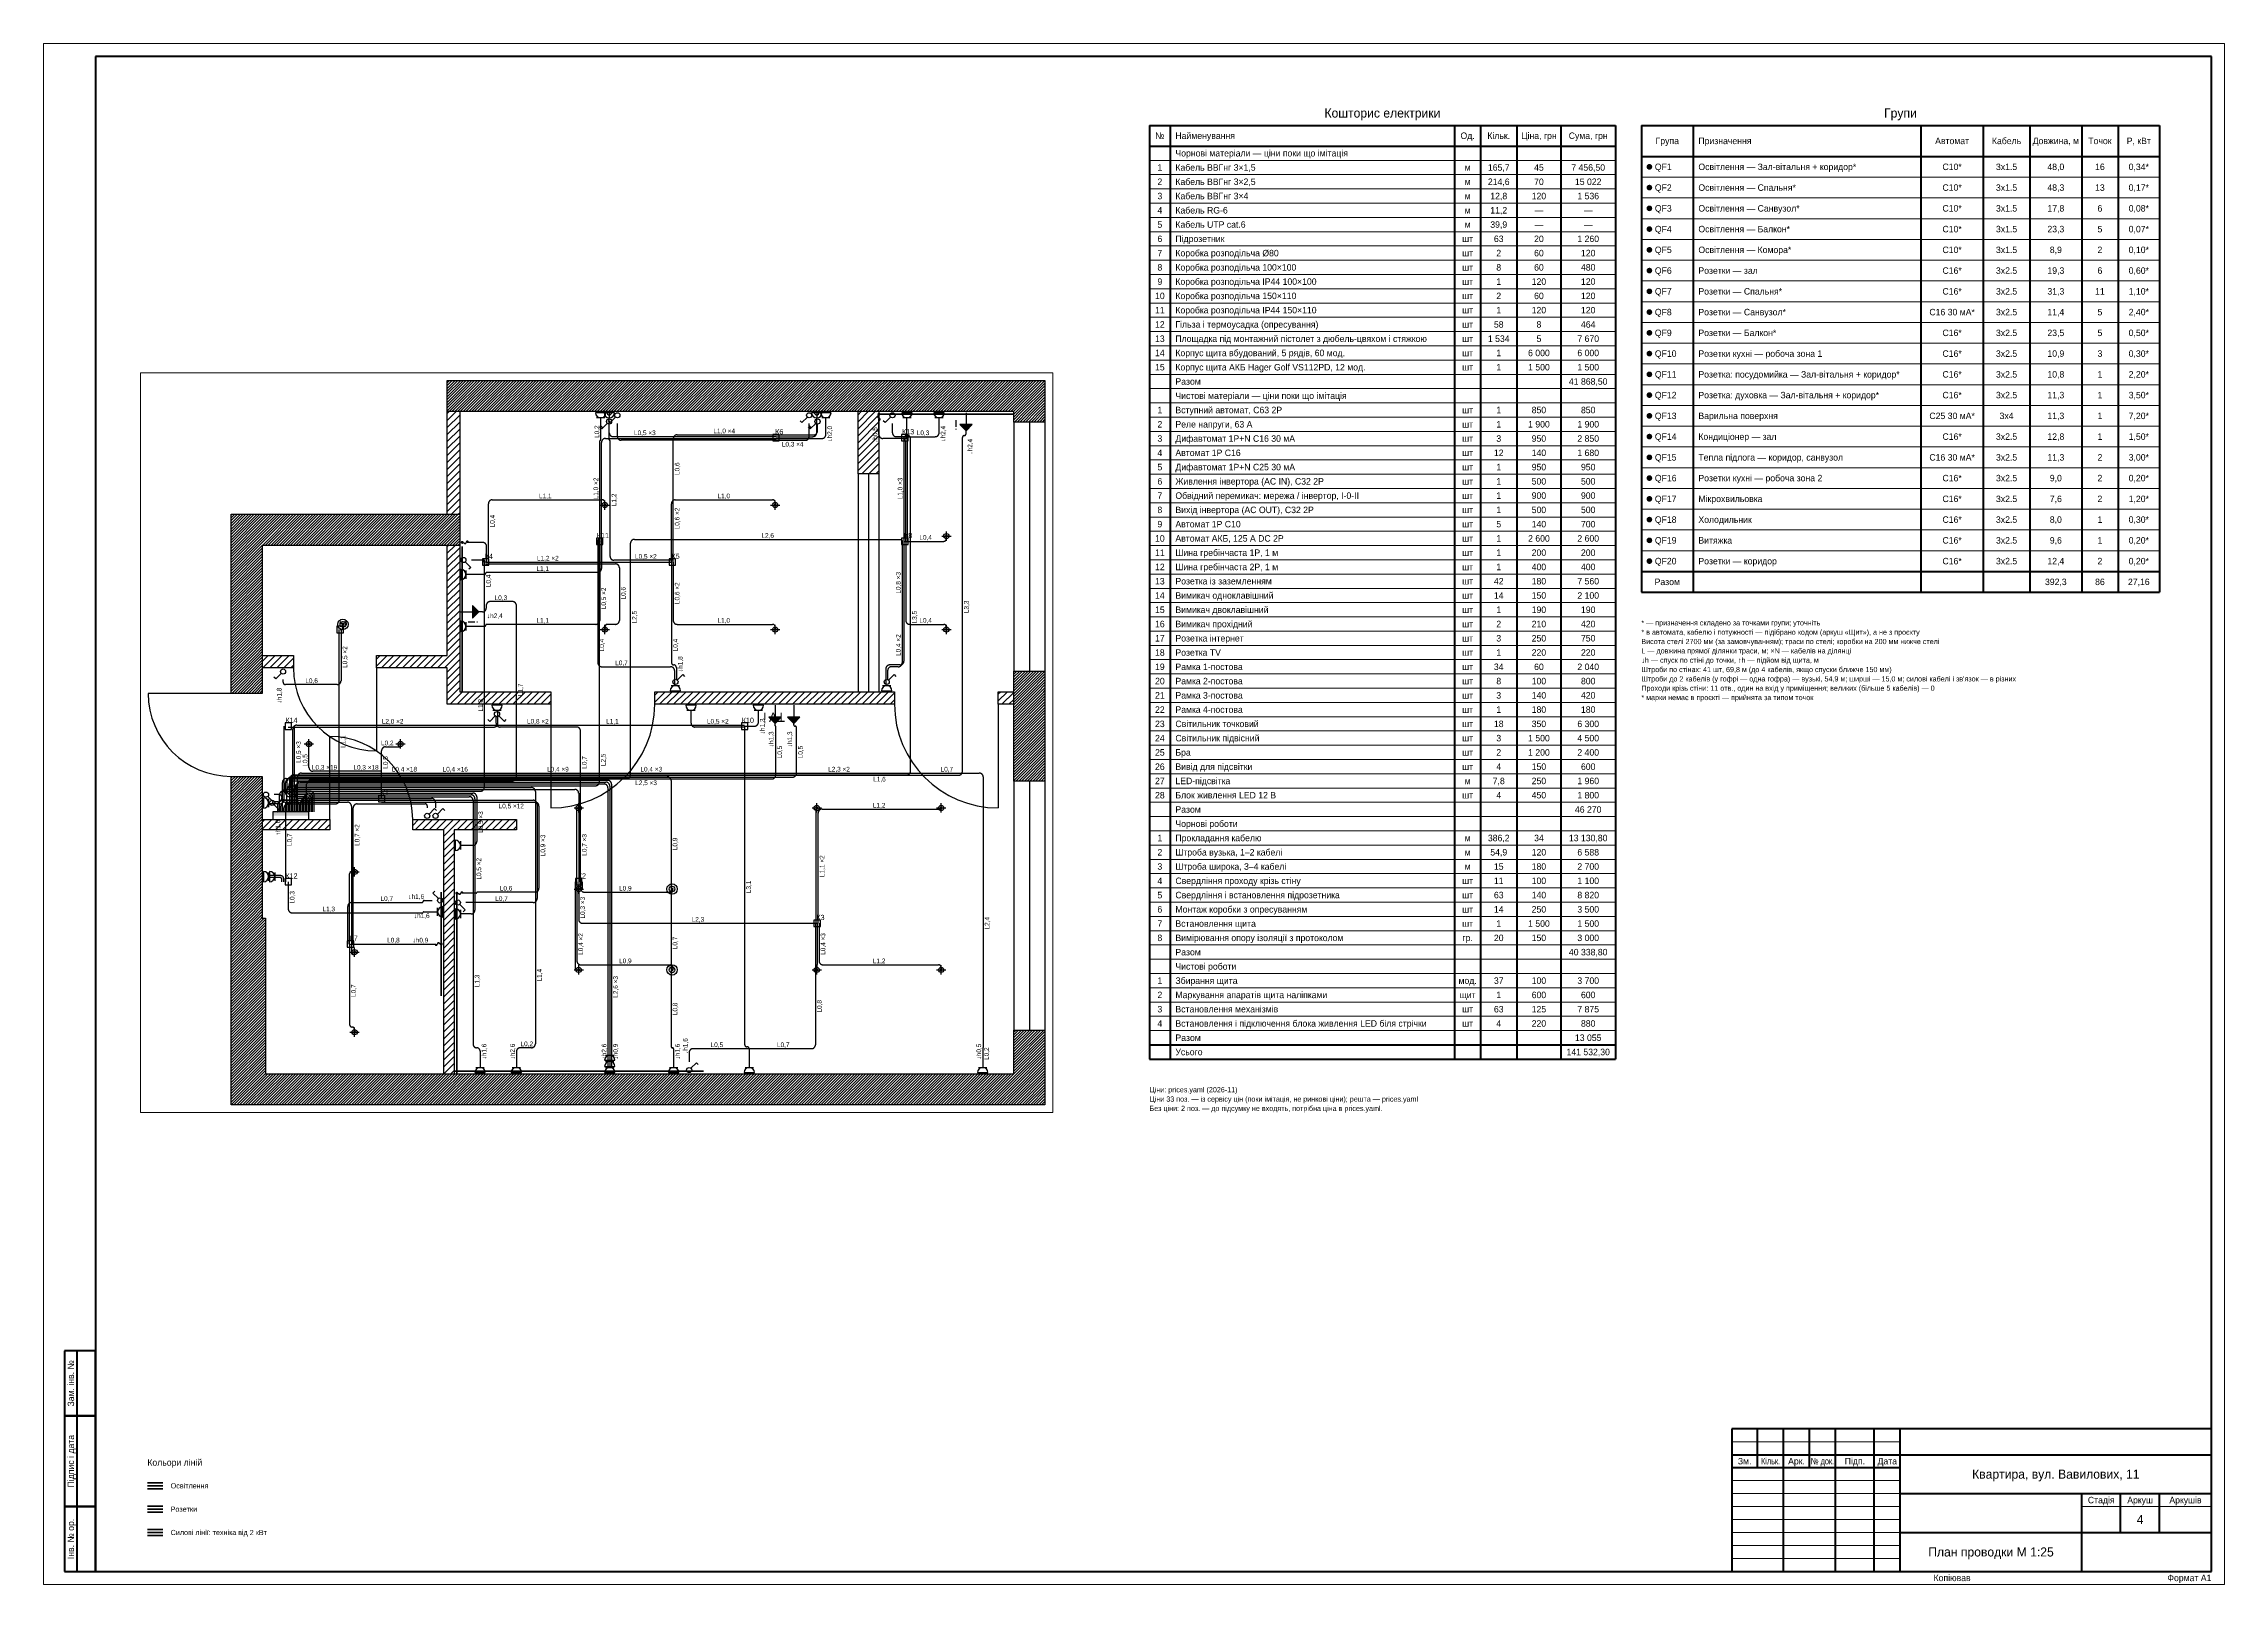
# Paper-space layout '04 Проводка' of a CAD drawing. Header units: millimetres. Extents: x 0 to 841, y 0 to 594.
# The model-space entities are those that its viewports show. They can reach past a viewport. Long polylines and large blocks are cut down to what shows.
import ezdxf
from ezdxf.enums import TextEntityAlignment as Align

# ---------------------------------------------------------------- set-up
doc = ezdxf.new("R2010")
doc.units = ezdxf.units.MM
doc.linetypes.add('E_CABLE_DASH', pattern=[225, 150, -75])
doc.linetypes.add('E_LED_DASH', pattern=[75, 50, -25])
for name, color, linetype in [('A-DOOR', 3, 'Continuous'), ('A-SHEET', 7, 'Continuous'), ('A-TEXT', 7, 'Continuous'), ('A-WALL', 7, 'Continuous'), ('A-WIND', 4, 'Continuous'), ('E-BOARD', 1, 'Continuous'), ('E-DATA', 140, 'Continuous'), ('E-LED', 221, 'E_LED_DASH'), ('E-LIGHT', 6, 'Continuous'), ('E-SOCKET', 1, 'Continuous'), ('E-SWITCH', 5, 'Continuous'), ('E-TEXT', 7, 'Continuous'), ('W-BOX', 1, 'Continuous'), ('W-CABLE-DEVICE', 1, 'E_CABLE_DASH'), ('W-CABLE-DEVICE-RCD', 1, 'E_CABLE_DASH'), ('W-CABLE-LIGHT', 1, 'E_CABLE_DASH'), ('W-CABLE-LOW', 1, 'E_CABLE_DASH'), ('W-CABLE-SOCKET', 1, 'E_CABLE_DASH'), ('W-CABLE-SOCKET-RCD', 1, 'E_CABLE_DASH'), ('W-TEXT', 7, 'Continuous')]:
    doc.layers.add(name, color=color, linetype=linetype)
doc.layers.add('A-VPORT', color=8, linetype='Continuous', plot=False)
doc.styles.add('PLEX_LIGHT', font='IBMPlexSans-Light.ttf')

psp = doc.layouts.new('04 Проводка')

# ---------------------------------------------------------------- texts
at = {"layer": 'A-SHEET', "style": 'PLEX_LIGHT'}
for s, p in [('Зам. інв. №', (10.5, 77.5)), ('Підпис і дата', (10.5, 47.5)), ('Інв. № ор.', (10.5, 17.5))]:
    psp.add_text(s, height=2.5, rotation=90, dxfattribs=at).set_placement(p, align=Align.MIDDLE_CENTER)
psp.add_text('Копіював', height=2.5, dxfattribs=at).set_placement((736, 2.5), align=Align.MIDDLE_CENTER)
psp.add_text('Формат A1', height=2.5, dxfattribs=at).set_placement((836, 2.5), align=Align.MIDDLE_RIGHT)
at = {"layer": 'A-TEXT', "style": 'PLEX_LIGHT'}
for s, height, p in [('Кошторис електрики', 3.5, (516.31, 567.25)), ('Групи', 3.5, (716.08, 567.25)), ('№', 2.5, (430.47, 558.5)), ('Од.', 2.5, (549.16, 558.5)), ('Кільк.', 2.5, (561.16, 558.5)), ('Ціна, грн', 2.5, (576.66, 558.5)), ('Сума, грн', 2.5, (595.66, 558.5)), ('Група', 2.5, (626.16, 556.5)), ('Автомат', 2.5, (736, 556.5)), ('Кабель', 2.5, (757, 556.5)), ('Довжина, м', 2.5, (776, 556.5)), ('Точок', 2.5, (793, 556.5)), ('P, кВт', 2.5, (808, 556.5)), ('1', 2.5, (430.47, 546.25)), ('м', 2.5, (549.16, 546.25)), ('165,7', 2.5, (561.16, 546.25)), ('45', 2.5, (576.66, 546.25)), ('7 456,50', 2.5, (595.66, 546.25)), ('C10*', 2.5, (736, 546.5)), ('3x1.5', 2.5, (757, 546.5)), ('48,0', 2.5, (776, 546.5)), ('16', 2.5, (793, 546.5)), ('0,34*', 2.5, (808, 546.5)), ('2', 2.5, (430.47, 540.75)), ('м', 2.5, (549.16, 540.75)), ('214,6', 2.5, (561.16, 540.75)), ('70', 2.5, (576.66, 540.75)), ('15 022', 2.5, (595.66, 540.75)), ('C10*', 2.5, (736, 538.5)), ('3x1.5', 2.5, (757, 538.5)), ('48,3', 2.5, (776, 538.5)), ('13', 2.5, (793, 538.5)), ('0,17*', 2.5, (808, 538.5)), ('4', 2.5, (430.47, 529.75)), ('3', 2.5, (430.47, 535.25)), ('м', 2.5, (549.16, 535.25)), ('м', 2.5, (549.16, 529.75)), ('12,8', 2.5, (561.16, 535.25)), ('11,2', 2.5, (561.16, 529.75)), ('120', 2.5, (576.66, 535.25)), ('1 536', 2.5, (595.66, 535.25)), ('C10*', 2.5, (736, 530.5)), ('3x1.5', 2.5, (757, 530.5)), ('17,8', 2.5, (776, 530.5)), ('6', 2.5, (793, 530.5)), ('0,08*', 2.5, (808, 530.5)), ('5', 2.5, (430.47, 524.25)), ('м', 2.5, (549.16, 524.25)), ('39,9', 2.5, (561.16, 524.25)), ('—', 2.5, (576.66, 529.75)), ('—', 2.5, (576.66, 524.25)), ('—', 2.5, (595.66, 529.75)), ('—', 2.5, (595.66, 524.25)), ('C10*', 2.5, (736, 522.5)), ('3x1.5', 2.5, (757, 522.5)), ('23,3', 2.5, (776, 522.5)), ('5', 2.5, (793, 522.5)), ('0,07*', 2.5, (808, 522.5)), ('6', 2.5, (430.47, 518.75)), ('7', 2.5, (430.47, 513.25)), ('шт', 2.5, (549.16, 518.75)), ('шт', 2.5, (549.16, 513.25)), ('63', 2.5, (561.16, 518.75)), ('2', 2.5, (561.16, 513.25)), ('20', 2.5, (576.66, 518.75)), ('60', 2.5, (576.66, 513.25)), ('1 260', 2.5, (595.66, 518.75)), ('120', 2.5, (595.66, 513.25)), ('C10*', 2.5, (736, 514.5)), ('3x1.5', 2.5, (757, 514.5)), ('8,9', 2.5, (776, 514.5)), ('2', 2.5, (793, 514.5)), ('0,10*', 2.5, (808, 514.5)), ('8', 2.5, (430.47, 507.75)), ('шт', 2.5, (549.16, 507.75)), ('8', 2.5, (561.16, 507.75)), ('60', 2.5, (576.66, 507.75)), ('480', 2.5, (595.66, 507.75)), ('C16*', 2.5, (736, 506.5)), ('3x2.5', 2.5, (757, 506.5)), ('19,3', 2.5, (776, 506.5)), ('6', 2.5, (793, 506.5)), ('0,60*', 2.5, (808, 506.5)), ('10', 2.5, (430.47, 496.75)), ('9', 2.5, (430.47, 502.25)), ('шт', 2.5, (549.16, 502.25)), ('шт', 2.5, (549.16, 496.75)), ('2', 2.5, (561.16, 496.75)), ('1', 2.5, (561.16, 502.25)), ('120', 2.5, (576.66, 502.25)), ('60', 2.5, (576.66, 496.75)), ('120', 2.5, (595.66, 502.25)), ('120', 2.5, (595.66, 496.75)), ('C16*', 2.5, (736, 498.5)), ('3x2.5', 2.5, (757, 498.5)), ('31,3', 2.5, (776, 498.5)), ('11', 2.5, (793, 498.5)), ('1,10*', 2.5, (808, 498.5)), ('11', 2.5, (430.47, 491.25)), ('шт', 2.5, (549.16, 491.25)), ('1', 2.5, (561.16, 491.25)), ('120', 2.5, (576.66, 491.25)), ('120', 2.5, (595.66, 491.25)), ('C16 30 мА*', 2.5, (736, 490.5)), ('3x2.5', 2.5, (757, 490.5)), ('11,4', 2.5, (776, 490.5)), ('5', 2.5, (793, 490.5)), ('2,40*', 2.5, (808, 490.5)), ('12', 2.5, (430.47, 485.75)), ('13', 2.5, (430.47, 480.25)), ('шт', 2.5, (549.16, 485.75)), ('шт', 2.5, (549.16, 480.25)), ('1 534', 2.5, (561.16, 480.25)), ('58', 2.5, (561.16, 485.75)), ('5', 2.5, (576.66, 480.25)), ('8', 2.5, (576.66, 485.75)), ('7 670', 2.5, (595.66, 480.25)), ('464', 2.5, (595.66, 485.75)), ('C16*', 2.5, (736, 482.5)), ('3x2.5', 2.5, (757, 482.5)), ('23,5', 2.5, (776, 482.5)), ('5', 2.5, (793, 482.5)), ('0,50*', 2.5, (808, 482.5)), ('14', 2.5, (430.47, 474.75)), ('шт', 2.5, (549.16, 474.75)), ('1', 2.5, (561.16, 474.75)), ('6 000', 2.5, (576.66, 474.75)), ('6 000', 2.5, (595.66, 474.75)), ('C16*', 2.5, (736, 474.5)), ('3x2.5', 2.5, (757, 474.5)), ('10,9', 2.5, (776, 474.5)), ('3', 2.5, (793, 474.5)), ('0,30*', 2.5, (808, 474.5)), ('15', 2.5, (430.47, 469.25)), ('шт', 2.5, (549.16, 469.25)), ('1', 2.5, (561.16, 469.25)), ('1 500', 2.5, (576.66, 469.25)), ('41 868,50', 2.5, (595.66, 463.75)), ('1 500', 2.5, (595.66, 469.25)), ('C16*', 2.5, (736, 466.5)), ('3x2.5', 2.5, (757, 466.5)), ('10,8', 2.5, (776, 466.5)), ('1', 2.5, (793, 466.5)), ('2,20*', 2.5, (808, 466.5)), ('C16*', 2.5, (736, 458.5)), ('3x2.5', 2.5, (757, 458.5)), ('11,3', 2.5, (776, 458.5)), ('1', 2.5, (793, 458.5)), ('3,50*', 2.5, (808, 458.5)), ('2', 2.5, (430.47, 447.25)), ('1', 2.5, (430.47, 452.75)), ('шт', 2.5, (549.16, 452.75)), ('шт', 2.5, (549.16, 447.25)), ('1', 2.5, (561.16, 452.75)), ('1', 2.5, (561.16, 447.25)), ('1 900', 2.5, (576.66, 447.25)), ('850', 2.5, (576.66, 452.75)), ('1 900', 2.5, (595.66, 447.25)), ('850', 2.5, (595.66, 452.75)), ('C25 30 мА*', 2.5, (736, 450.5)), ('3x4', 2.5, (757, 450.5)), ('11,3', 2.5, (776, 450.5)), ('1', 2.5, (793, 450.5)), ('7,20*', 2.5, (808, 450.5)), ('4', 2.5, (430.47, 436.25)), ('3', 2.5, (430.47, 441.75)), ('шт', 2.5, (549.16, 441.75)), ('12', 2.5, (561.16, 436.25)), ('3', 2.5, (561.16, 441.75)), ('950', 2.5, (576.66, 441.75)), ('140', 2.5, (576.66, 436.25)), ('2 850', 2.5, (595.66, 441.75)), ('1 680', 2.5, (595.66, 436.25)), ('C16*', 2.5, (736, 442.5)), ('3x2.5', 2.5, (757, 442.5)), ('12,8', 2.5, (776, 442.5)), ('1', 2.5, (793, 442.5)), ('1,50*', 2.5, (808, 442.5)), ('5', 2.5, (430.47, 430.75)), ('шт', 2.5, (549.16, 436.25)), ('шт', 2.5, (549.16, 430.75)), ('1', 2.5, (561.16, 430.75)), ('950', 2.5, (576.66, 430.75)), ('950', 2.5, (595.66, 430.75)), ('C16 30 мА*', 2.5, (736, 434.5)), ('3x2.5', 2.5, (757, 434.5)), ('11,3', 2.5, (776, 434.5)), ('2', 2.5, (793, 434.5)), ('3,00*', 2.5, (808, 434.5)), ('6', 2.5, (430.47, 425.25)), ('7', 2.5, (430.47, 419.75)), ('шт', 2.5, (549.16, 425.25)), ('1', 2.5, (561.16, 425.25)), ('1', 2.5, (561.16, 419.75)), ('500', 2.5, (576.66, 425.25)), ('900', 2.5, (576.66, 419.75)), ('500', 2.5, (595.66, 425.25)), ('900', 2.5, (595.66, 419.75)), ('C16*', 2.5, (736, 426.5)), ('3x2.5', 2.5, (757, 426.5)), ('9,0', 2.5, (776, 426.5)), ('2', 2.5, (793, 426.5)), ('0,20*', 2.5, (808, 426.5)), ('8', 2.5, (430.47, 414.25)), ('шт', 2.5, (549.16, 419.75)), ('шт', 2.5, (549.16, 414.25)), ('1', 2.5, (561.16, 414.25)), ('500', 2.5, (576.66, 414.25)), ('500', 2.5, (595.66, 414.25)), ('C16*', 2.5, (736, 418.5)), ('3x2.5', 2.5, (757, 418.5)), ('7,6', 2.5, (776, 418.5)), ('2', 2.5, (793, 418.5)), ('1,20*', 2.5, (808, 418.5)), ('10', 2.5, (430.47, 403.25)), ('9', 2.5, (430.47, 408.75)), ('шт', 2.5, (549.16, 408.75)), ('шт', 2.5, (549.16, 403.25)), ('5', 2.5, (561.16, 408.75)), ('1', 2.5, (561.16, 403.25)), ('2 600', 2.5, (576.66, 403.25)), ('140', 2.5, (576.66, 408.75)), ('2 600', 2.5, (595.66, 403.25)), ('700', 2.5, (595.66, 408.75)), ('C16*', 2.5, (736, 410.5)), ('C16*', 2.5, (736, 402.5)), ('3x2.5', 2.5, (757, 410.5)), ('3x2.5', 2.5, (757, 402.5)), ('8,0', 2.5, (776, 410.5)), ('9,6', 2.5, (776, 402.5)), ('1', 2.5, (793, 410.5)), ('1', 2.5, (793, 402.5)), ('0,30*', 2.5, (808, 410.5)), ('0,20*', 2.5, (808, 402.5)), ('11', 2.5, (430.47, 397.75)), ('шт', 2.5, (549.16, 397.75)), ('1', 2.5, (561.16, 397.75)), ('200', 2.5, (576.66, 397.75)), ('200', 2.5, (595.66, 397.75)), ('C16*', 2.5, (736, 394.5)), ('3x2.5', 2.5, (757, 394.5)), ('12,4', 2.5, (776, 394.5)), ('2', 2.5, (793, 394.5)), ('0,20*', 2.5, (808, 394.5)), ('12', 2.5, (430.47, 392.25)), ('13', 2.5, (430.47, 386.75)), ('шт', 2.5, (549.16, 392.25)), ('шт', 2.5, (549.16, 386.75)), ('42', 2.5, (561.16, 386.75)), ('1', 2.5, (561.16, 392.25)), ('400', 2.5, (576.66, 392.25)), ('180', 2.5, (576.66, 386.75)), ('7 560', 2.5, (595.66, 386.75)), ('400', 2.5, (595.66, 392.25)), ('Разом', 2.5, (626.16, 386.5)), ('392,3', 2.5, (776, 386.5)), ('86', 2.5, (793, 386.5)), ('27,16', 2.5, (808, 386.5)), ('14', 2.5, (430.47, 381.25)), ('шт', 2.5, (549.16, 381.25)), ('14', 2.5, (561.16, 381.25)), ('150', 2.5, (576.66, 381.25)), ('2 100', 2.5, (595.66, 381.25)), ('15', 2.5, (430.47, 375.75)), ('16', 2.5, (430.47, 370.25)), ('шт', 2.5, (549.16, 375.75)), ('шт', 2.5, (549.16, 370.25)), ('2', 2.5, (561.16, 370.25)), ('1', 2.5, (561.16, 375.75)), ('210', 2.5, (576.66, 370.25)), ('190', 2.5, (576.66, 375.75)), ('420', 2.5, (595.66, 370.25)), ('190', 2.5, (595.66, 375.75)), ('17', 2.5, (430.47, 364.75)), ('шт', 2.5, (549.16, 364.75)), ('3', 2.5, (561.16, 364.75)), ('250', 2.5, (576.66, 364.75)), ('750', 2.5, (595.66, 364.75)), ('18', 2.5, (430.47, 359.25)), ('19', 2.5, (430.47, 353.75)), ('шт', 2.5, (549.16, 359.25)), ('шт', 2.5, (549.16, 353.75)), ('34', 2.5, (561.16, 353.75)), ('1', 2.5, (561.16, 359.25)), ('220', 2.5, (576.66, 359.25)), ('60', 2.5, (576.66, 353.75)), ('2 040', 2.5, (595.66, 353.75)), ('220', 2.5, (595.66, 359.25)), ('20', 2.5, (430.47, 348.25)), ('шт', 2.5, (549.16, 348.25)), ('8', 2.5, (561.16, 348.25)), ('100', 2.5, (576.66, 348.25)), ('800', 2.5, (595.66, 348.25)), ('21', 2.5, (430.47, 342.75)), ('22', 2.5, (430.47, 337.25)), ('шт', 2.5, (549.16, 342.75)), ('шт', 2.5, (549.16, 337.25)), ('3', 2.5, (561.16, 342.75)), ('1', 2.5, (561.16, 337.25)), ('140', 2.5, (576.66, 342.75)), ('180', 2.5, (576.66, 337.25)), ('420', 2.5, (595.66, 342.75)), ('180', 2.5, (595.66, 337.25)), ('23', 2.5, (430.47, 331.75)), ('шт', 2.5, (549.16, 331.75)), ('18', 2.5, (561.16, 331.75)), ('350', 2.5, (576.66, 331.75)), ('6 300', 2.5, (595.66, 331.75)), ('24', 2.5, (430.47, 326.25)), ('25', 2.5, (430.47, 320.75)), ('шт', 2.5, (549.16, 326.25)), ('шт', 2.5, (549.16, 320.75)), ('3', 2.5, (561.16, 326.25)), ('2', 2.5, (561.16, 320.75)), ('1 500', 2.5, (576.66, 326.25)), ('1 200', 2.5, (576.66, 320.75)), ('4 500', 2.5, (595.66, 326.25)), ('2 400', 2.5, (595.66, 320.75)), ('26', 2.5, (430.47, 315.25)), ('шт', 2.5, (549.16, 315.25)), ('4', 2.5, (561.16, 315.25)), ('150', 2.5, (576.66, 315.25)), ('600', 2.5, (595.66, 315.25)), ('27', 2.5, (430.47, 309.75)), ('28', 2.5, (430.47, 304.25)), ('шт', 2.5, (549.16, 304.25)), ('м', 2.5, (549.16, 309.75)), ('7,8', 2.5, (561.16, 309.75)), ('4', 2.5, (561.16, 304.25)), ('450', 2.5, (576.66, 304.25)), ('250', 2.5, (576.66, 309.75)), ('1 960', 2.5, (595.66, 309.75)), ('1 800', 2.5, (595.66, 304.25)), ('46 270', 2.5, (595.66, 298.75)), ('1', 2.5, (430.47, 287.75)), ('м', 2.5, (549.16, 287.75)), ('386,2', 2.5, (561.16, 287.75)), ('34', 2.5, (576.66, 287.75)), ('13 130,80', 2.5, (595.66, 287.75)), ('3', 2.5, (430.47, 276.75)), ('2', 2.5, (430.47, 282.25)), ('м', 2.5, (549.16, 282.25)), ('54,9', 2.5, (561.16, 282.25)), ('15', 2.5, (561.16, 276.75)), ('120', 2.5, (576.66, 282.25)), ('180', 2.5, (576.66, 276.75)), ('6 588', 2.5, (595.66, 282.25)), ('2 700', 2.5, (595.66, 276.75)), ('4', 2.5, (430.47, 271.25)), ('шт', 2.5, (549.16, 271.25)), ('м', 2.5, (549.16, 276.75)), ('11', 2.5, (561.16, 271.25)), ('100', 2.5, (576.66, 271.25)), ('1 100', 2.5, (595.66, 271.25)), ('5', 2.5, (430.47, 265.75)), ('6', 2.5, (430.47, 260.25)), ('шт', 2.5, (549.16, 265.75)), ('шт', 2.5, (549.16, 260.25)), ('63', 2.5, (561.16, 265.75)), ('14', 2.5, (561.16, 260.25)), ('250', 2.5, (576.66, 260.25)), ('140', 2.5, (576.66, 265.75)), ('3 500', 2.5, (595.66, 260.25)), ('8 820', 2.5, (595.66, 265.75)), ('7', 2.5, (430.47, 254.75)), ('шт', 2.5, (549.16, 254.75)), ('1', 2.5, (561.16, 254.75)), ('1 500', 2.5, (576.66, 254.75)), ('1 500', 2.5, (595.66, 254.75)), ('8', 2.5, (430.47, 249.25)), ('гр.', 2.5, (549.16, 249.25)), ('20', 2.5, (561.16, 249.25)), ('150', 2.5, (576.66, 249.25)), ('40 338,80', 2.5, (595.66, 243.75)), ('3 000', 2.5, (595.66, 249.25)), ('2', 2.5, (430.47, 227.25)), ('1', 2.5, (430.47, 232.75)), ('мод.', 2.5, (549.16, 232.75)), ('щит', 2.5, (549.16, 227.25)), ('37', 2.5, (561.16, 232.75)), ('1', 2.5, (561.16, 227.25)), ('600', 2.5, (576.66, 227.25)), ('100', 2.5, (576.66, 232.75)), ('3 700', 2.5, (595.66, 232.75)), ('600', 2.5, (595.66, 227.25)), ('3', 2.5, (430.47, 221.75)), ('шт', 2.5, (549.16, 221.75)), ('63', 2.5, (561.16, 221.75)), ('125', 2.5, (576.66, 221.75)), ('7 875', 2.5, (595.66, 221.75)), ('4', 2.5, (430.47, 216.25)), ('шт', 2.5, (549.16, 216.25)), ('4', 2.5, (561.16, 216.25)), ('220', 2.5, (576.66, 216.25)), ('13 055', 2.5, (595.66, 210.75)), ('880', 2.5, (595.66, 216.25)), ('141 532,30', 2.5, (595.66, 205.25))]:
    psp.add_text(s, height=height, dxfattribs=at).set_placement(p, align=Align.MIDDLE_CENTER)
for s, height, p in [('Найменування', 2.5, (436.47, 558.5)), ('Призначення', 2.5, (638.16, 556.5)), ('Чорнові матеріали — ціни поки що імітація', 2.5, (436.47, 551.75)), ('Кабель ВВГнг 3×1,5', 2.5, (436.47, 546.25)), ('QF1', 2.5, (621.36, 546.5)), ('Освітлення — Зал-вітальня + коридор*', 2.5, (638.16, 546.5)), ('Кабель ВВГнг 3×2,5', 2.5, (436.47, 540.75)), ('QF2', 2.5, (621.36, 538.5)), ('Освітлення — Спальня*', 2.5, (638.16, 538.5)), ('Кабель ВВГнг 3×4', 2.5, (436.47, 535.25)), ('Кабель RG-6', 2.5, (436.47, 529.75)), ('QF3', 2.5, (621.36, 530.5)), ('Освітлення — Санвузол*', 2.5, (638.16, 530.5)), ('Кабель UTP cat.6', 2.5, (436.47, 524.25)), ('QF4', 2.5, (621.36, 522.5)), ('Освітлення — Балкон*', 2.5, (638.16, 522.5)), ('Підрозетник', 2.5, (436.47, 518.75)), ('Коробка розподільча Ø80', 2.5, (436.47, 513.25)), ('QF5', 2.5, (621.36, 514.5)), ('Освітлення — Комора*', 2.5, (638.16, 514.5)), ('Коробка розподільча 100×100', 2.5, (436.47, 507.75)), ('QF6', 2.5, (621.36, 506.5)), ('Розетки — зал', 2.5, (638.16, 506.5)), ('Коробка розподільча IP44 100×100', 2.5, (436.47, 502.25)), ('Коробка розподільча 150×110', 2.5, (436.47, 496.75)), ('QF7', 2.5, (621.36, 498.5)), ('Розетки — Спальня*', 2.5, (638.16, 498.5)), ('Коробка розподільча IP44 150×110', 2.5, (436.47, 491.25)), ('QF8', 2.5, (621.36, 490.5)), ('Розетки — Санвузол*', 2.5, (638.16, 490.5)), ('Площадка під монтажний пістолет з дюбель-цвяхом і стяжкою', 2.5, (436.47, 480.25)), ('Гільза і термоусадка (опресування)', 2.5, (436.47, 485.75)), ('QF9', 2.5, (621.36, 482.5)), ('Розетки — Балкон*', 2.5, (638.16, 482.5)), ('Корпус щита вбудований, 5 рядів, 60 мод.', 2.5, (436.47, 474.75)), ('QF10', 2.5, (621.36, 474.5)), ('Розетки кухні — робоча зона 1', 2.5, (638.16, 474.5)), ('Корпус щита АКБ Hager Golf VS112PD, 12 мод.', 2.5, (436.47, 469.25)), ('Разом', 2.5, (436.47, 463.75)), ('QF11', 2.5, (621.36, 466.5)), ('Розетка: посудомийка — Зал-вітальня + коридор*', 2.5, (638.16, 466.5)), ('Чистові матеріали — ціни поки що імітація', 2.5, (436.47, 458.25)), ('Вступний автомат, C63 2P', 2.5, (436.47, 452.75)), ('QF12', 2.5, (621.36, 458.5)), ('Розетка: духовка — Зал-вітальня + коридор*', 2.5, (638.16, 458.5)), ('Реле напруги, 63 А', 2.5, (436.47, 447.25)), ('QF13', 2.5, (621.36, 450.5)), ('Варильна поверхня', 2.5, (638.16, 450.5)), ('Автомат 1P C16', 2.5, (436.47, 436.25)), ('Дифавтомат 1P+N C16 30 мА', 2.5, (436.47, 441.75)), ('QF14', 2.5, (621.36, 442.5)), ('Кондиціонер — зал', 2.5, (638.16, 442.5)), ('Дифавтомат 1P+N C25 30 мА', 2.5, (436.47, 430.75)), ('QF15', 2.5, (621.36, 434.5)), ('Тепла підлога — коридор, санвузол', 2.5, (638.16, 434.5)), ('Живлення інвертора (AC IN), C32 2P', 2.5, (436.47, 425.25)), ('Обвідний перемикач: мережа / інвертор, I-0-II', 2.5, (436.47, 419.75)), ('QF16', 2.5, (621.36, 426.5)), ('Розетки кухні — робоча зона 2', 2.5, (638.16, 426.5)), ('Вихід інвертора (AC OUT), C32 2P', 2.5, (436.47, 414.25)), ('QF17', 2.5, (621.36, 418.5)), ('Мікрохвильовка', 2.5, (638.16, 418.5)), ('Автомат 1P C10', 2.5, (436.47, 408.75)), ('Автомат АКБ, 125 А DC 2P', 2.5, (436.47, 403.25)), ('QF18', 2.5, (621.36, 410.5)), ('QF19', 2.5, (621.36, 402.5)), ('Холодильник', 2.5, (638.16, 410.5)), ('Витяжка', 2.5, (638.16, 402.5)), ('Шина гребінчаста 1P, 1 м', 2.5, (436.47, 397.75)), ('QF20', 2.5, (621.36, 394.5)), ('Розетки — коридор', 2.5, (638.16, 394.5)), ('Шина гребінчаста 2P, 1 м', 2.5, (436.47, 392.25)), ('Розетка із заземленням', 2.5, (436.47, 386.75)), ('Вимикач одноклавішний', 2.5, (436.47, 381.25)), ('Вимикач двоклавішний', 2.5, (436.47, 375.75)), ('Вимикач прохідний', 2.5, (436.47, 370.25)), ('* — призначення складено за точками групи; уточніть', 2, (616.16, 370.7)), ('Розетка інтернет', 2.5, (436.47, 364.75)), ('* в автомата, кабелю і потужності — підібрано кодом (аркуш «Щит»), а не з проєкту', 2, (616.16, 367.1)), ('Висота стелі 2700 мм (за замовчуванням); траси по стелі; коробки на 200 мм нижче стелі', 2, (616.16, 363.5)), ('Розетка TV', 2.5, (436.47, 359.25)), ('Рамка 1-постова', 2.5, (436.47, 353.75)), ('L — довжина прямої ділянки траси, м; ×N — кабелів на ділянці', 2, (616.16, 359.9)), ('Штроби по стінах: 41 шт, 69,8 м (до 4 кабелів, якщо спуски ближче 150 мм)', 2, (616.16, 352.7)), ('↓h — спуск по стіні до точки, ↑h — підйом від щита, м', 2, (616.16, 356.3)), ('Рамка 2-постова', 2.5, (436.47, 348.25)), ('Проходи крізь стіни: 11 отв., один на вхід у приміщення; великих (більше 5 кабелів) — 0', 2, (616.16, 345.5)), ("Штроби до 2 кабелів (у гофрі — одна гофра) — вузькі, 54,9 м; ширші — 15,0 м; силові кабелі і зв'язок — в різних", 2, (616.16, 349.1)), ('Рамка 3-постова', 2.5, (436.47, 342.75)), ('Рамка 4-постова', 2.5, (436.47, 337.25)), ('* марки немає в проєкті — прийнята за типом точок', 2, (616.16, 341.9)), ('Світильник точковий', 2.5, (436.47, 331.75)), ('Світильник підвісний', 2.5, (436.47, 326.25)), ('Бра', 2.5, (436.47, 320.75)), ('Вивід для підсвітки', 2.5, (436.47, 315.25)), ('LED-підсвітка', 2.5, (436.47, 309.75)), ('Блок живлення LED 12 В', 2.5, (436.47, 304.25)), ('Чорнові роботи', 2.5, (436.47, 293.25)), ('Разом', 2.5, (436.47, 298.75)), ('Прокладання кабелю', 2.5, (436.47, 287.75)), ('Штроба вузька, 1–2 кабелі', 2.5, (436.47, 282.25)), ('Штроба широка, 3–4 кабелі', 2.5, (436.47, 276.75)), ('Свердління проходу крізь стіну', 2.5, (436.47, 271.25)), ('Свердління і встановлення підрозетника', 2.5, (436.47, 265.75)), ('Монтаж коробки з опресуванням', 2.5, (436.47, 260.25)), ('Встановлення щита', 2.5, (436.47, 254.75)), ('Вимірювання опору ізоляції з протоколом', 2.5, (436.47, 249.25)), ('Разом', 2.5, (436.47, 243.75)), ('Чистові роботи', 2.5, (436.47, 238.25)), ('Збирання щита', 2.5, (436.47, 232.75)), ('Маркування апаратів щита наліпками', 2.5, (436.47, 227.25)), ('Встановлення механізмів', 2.5, (436.47, 221.75)), ('Встановлення і підключення блока живлення LED біля стрічки', 2.5, (436.47, 216.25)), ('Разом', 2.5, (436.47, 210.75)), ('Усього', 2.5, (436.47, 205.25)), ('Ціни: prices.yaml (2026-11)', 2, (426.47, 190.7)), ('Ціни 33 поз. — із сервісу цін (поки імітація, не ринкові ціни); решта — prices.yaml', 2, (426.47, 187.1)), ('Без ціни: 2 поз. — до підсумку не входять, потрібна ціна в prices.yaml.', 2, (426.47, 183.5))]:
    psp.add_text(s, height=height, dxfattribs=at).set_placement(p, align=Align.MIDDLE_LEFT)
at = {"layer": 'E-TEXT', "style": 'PLEX_LIGHT'}
for s, height, p in [('Кольори ліній', 2.5, (40, 47)), ('Освітлення', 2, (49, 38)), ('Розетки', 2, (49, 29)), ('Силові лінії: техніка від 2 кВт', 2, (49, 20))]:
    psp.add_text(s, height=height, dxfattribs=at).set_placement(p, align=Align.MIDDLE_LEFT)

msp = doc.modelspace()

# ---------------------------------------------------------------- texts
at = {"layer": 'W-CABLE-DEVICE', "true_color": 0x4fb0a0, "style": 'PLEX_LIGHT'}
msp.add_text('L0,7', height=45, dxfattribs=at).set_placement((6600, 2935), align=Align.MIDDLE_CENTER)
for s, p in [('L2,4', (6987.5, 1450)), ('↓h0,5', (6907.5, 213.2)), ('L0,2', (6982.5, 193))]:
    msp.add_text(s, height=45, rotation=90, dxfattribs=at).set_placement(p, align=Align.MIDDLE_CENTER)
at = {"layer": 'W-CABLE-DEVICE', "true_color": 0xa8344f, "style": 'PLEX_LIGHT'}
for s, p in [('L1,4', (2670, 950)), ('↓h2,6', (2412.5, 213.2))]:
    msp.add_text(s, height=45, rotation=90, dxfattribs=at).set_placement(p, align=Align.MIDDLE_CENTER)
msp.add_text('L0,2', height=45, dxfattribs=at).set_placement((2550, 287.5), align=Align.MIDDLE_CENTER)
at = {"layer": 'W-CABLE-DEVICE', "true_color": 0xe67f8a, "style": 'PLEX_LIGHT'}
msp.add_text('↓h2,6', height=45, rotation=90, dxfattribs=at).set_placement((3295, 213.2), align=Align.MIDDLE_CENTER)
at = {"layer": 'W-CABLE-DEVICE', "true_color": 0x5f9ed1, "style": 'PLEX_LIGHT'}
msp.add_text('↓h0,9', height=45, rotation=90, dxfattribs=at).set_placement((3405, 213.2), align=Align.MIDDLE_CENTER)
at = {"layer": 'W-CABLE-DEVICE-RCD', "true_color": 0xe15759, "style": 'PLEX_LIGHT'}
for s, p in [('L0,7', (261.2, 2255)), ('L0,3', (287.5, 1700))]:
    msp.add_text(s, height=45, rotation=90, dxfattribs=at).set_placement(p, align=Align.MIDDLE_CENTER)
for s, p in [('L1,3', (640, 1587.5)), ('↓h1,6', (1536.8, 1522.5))]:
    msp.add_text(s, height=45, dxfattribs=at).set_placement(p, align=Align.MIDDLE_CENTER)
at = {"layer": 'W-CABLE-LIGHT', "true_color": 0xa6761d, "style": 'PLEX_LIGHT'}
for s, p in [('↓h0,5', (5907.5, 6155.3)), ('L2,5', (3587.5, 4400))]:
    msp.add_text(s, height=45, rotation=90, dxfattribs=at).set_placement(p, align=Align.MIDDLE_CENTER)
at = {"layer": 'W-CABLE-LIGHT', "true_color": 0xd4a72c, "style": 'PLEX_LIGHT'}
for s, p in [('L0,6', (3999.2, 5831)), ('L1,2', (3390.5, 5531)), ('L0,4', (2216.8, 5326)), ('L0,6 ×2', (3999.2, 5351)), ('L0,4', (2178.8, 4750)), ('L0,6', (3479.5, 4631)), ('L0,6 ×2', (3999.2, 4631)), ('L0,4', (3981.8, 4131)), ('↓h1,8', (4029.2, 3947.2)), ('L1,8', (2103.8, 3550.5))]:
    msp.add_text(s, height=45, rotation=90, dxfattribs=at).set_placement(p, align=Align.MIDDLE_CENTER)
for s, p in [('L1,1', (2728, 5568.5)), ('L1,0', (4449, 5568.5)), ('L1,2 ×2', (2753, 4968.5)), ('L0,5 ×2', (3697.8, 4986)), ('L1,0', (4449, 4368.5))]:
    msp.add_text(s, height=45, dxfattribs=at).set_placement(p, align=Align.MIDDLE_CENTER)
at = {"layer": 'W-CABLE-LIGHT', "true_color": 0xa6761d, "style": 'PLEX_LIGHT'}
for s, p in [('L2,6', (4872.5, 5187.5)), ('L0,4', (6395, 5168.5)), ('L0,4', (6395, 4368.5))]:
    msp.add_text(s, height=45, dxfattribs=at).set_placement(p, align=Align.MIDDLE_CENTER)
at = {"layer": 'W-CABLE-LIGHT', "true_color": 0x9c755f, "style": 'PLEX_LIGHT'}
for s, p in [('L0,5 ×2', (796.2, 4015.5)), ('↓h1,8', (162.5, 3644.8)), ('L1,1', (778.8, 3200))]:
    msp.add_text(s, height=45, rotation=90, dxfattribs=at).set_placement(p, align=Align.MIDDLE_CENTER)
msp.add_text('L0,6', height=45, dxfattribs=at).set_placement((475, 3787.5), align=Align.MIDDLE_CENTER)
at = {"layer": 'W-CABLE-LIGHT', "true_color": 0xf28e2b, "style": 'PLEX_LIGHT'}
for s, p in [('L0,2', (1204.9, 3187.5)), ('L1,2', (5947.5, 2587.5)), ('L0,7', (2306.5, 1687.5)), ('L0,6', (2350, 1787.5)), ('L0,9', (3500, 1787.5)), ('L2,3', (4200, 1487.5)), ('L0,9', (3500, 1087.5)), ('L1,2', (5947.5, 1087.5)), ('L0,5', (4382.5, 278.8)), ('L0,7', (5022.5, 278.8))]:
    msp.add_text(s, height=45, dxfattribs=at).set_placement(p, align=Align.MIDDLE_CENTER)
for s, p in [('L0,5', (412.5, 3019.6)), ('L0,5', (1187.5, 3000)), ('L0,7', (3105, 3000)), ('L0,7 ×3', (3105, 2205.5)), ('L1,1 ×2', (5396.2, 2000)), ('L0,3 ×3', (3087.5, 1600)), ('L0,4 ×2', (3070, 1250)), ('L0,4 ×3', (5405, 1250)), ('L0,8', (5370, 650)), ('↓h1,6', (4077.5, 266.2))]:
    msp.add_text(s, height=45, rotation=90, dxfattribs=at).set_placement(p, align=Align.MIDDLE_CENTER)
at = {"layer": 'W-CABLE-LIGHT', "true_color": 0xc9845c, "style": 'PLEX_LIGHT'}
for s, p in [('L0,7 ×2', (913.8, 2300)), ('L0,7', (878.8, 800))]:
    msp.add_text(s, height=45, rotation=90, dxfattribs=at).set_placement(p, align=Align.MIDDLE_CENTER)
for s, p in [('L0,7', (1200, 1687.5)), ('↓h1,6', (1483.8, 1707.5)), ('L0,8', (1263.8, 1287.5)), ('↓h0,9', (1524.3, 1287.5))]:
    msp.add_text(s, height=45, dxfattribs=at).set_placement(p, align=Align.MIDDLE_CENTER)
at = {"layer": 'W-CABLE-LOW', "style": 'PLEX_LIGHT'}
for s, p in [('↓h2,4', (6822.5, 6042.8)), ('↓h1,3', (4905.5, 3222.8)), ('↓h1,3', (5085.5, 3222.8))]:
    msp.add_text(s, height=45, rotation=90, dxfattribs=at).set_placement(p, align=Align.MIDDLE_CENTER)
msp.add_text('↓h2,4', height=45, dxfattribs=at).set_placement((2241.2, 4413.5), align=Align.MIDDLE_CENTER)
at = {"layer": 'W-CABLE-SOCKET', "true_color": 0x76b7b2, "style": 'PLEX_LIGHT'}
for s, p in [('L0,2', (3225.5, 6188)), ('↓h2,0', (5470.5, 6167.8)), ('L1,0 ×2', (3215.5, 5640.5)), ('L0,5 ×2', (3290.5, 4581)), ('L0,4', (3273, 4131)), ('L2,5', (3287.5, 3025))]:
    msp.add_text(s, height=45, rotation=90, dxfattribs=at).set_placement(p, align=Align.MIDDLE_CENTER)
at = {"layer": 'W-CABLE-SOCKET', "true_color": 0x7f7fc9, "style": 'PLEX_LIGHT'}
msp.add_text('L0,3', height=45, dxfattribs=at).set_placement((6370, 6177.2), align=Align.MIDDLE_CENTER)
for s, p in [('↓h2,4', (6562.5, 6167.8)), ('L3,5', (6287.5, 4400))]:
    msp.add_text(s, height=45, rotation=90, dxfattribs=at).set_placement(p, align=Align.MIDDLE_CENTER)
at = {"layer": 'W-CABLE-SOCKET', "true_color": 0x76b7b2, "style": 'PLEX_LIGHT'}
for s, p in [('L1,1', (2703, 4868.5)), ('L1,1', (2703, 4368.5)), ('L0,7', (3463, 3959.8))]:
    msp.add_text(s, height=45, dxfattribs=at).set_placement(p, align=Align.MIDDLE_CENTER)
at = {"layer": 'W-CABLE-SOCKET', "true_color": 0x4e79a7, "style": 'PLEX_LIGHT'}
for s, p in [('L1,1', (3374.9, 3396.2)), ('L0,5 ×2', (4391.5, 3396.2))]:
    msp.add_text(s, height=45, dxfattribs=at).set_placement(p, align=Align.MIDDLE_CENTER)
for s, p in [('↓h1,3', (4820.5, 3347.8)), ('L3,1', (4687.5, 1800)), ('L1,3', (2070, 895)), ('↓h1,6', (2137.5, 213.2))]:
    msp.add_text(s, height=45, rotation=90, dxfattribs=at).set_placement(p, align=Align.MIDDLE_CENTER)
at = {"layer": 'W-CABLE-SOCKET', "true_color": 0x5f9ed1, "style": 'PLEX_LIGHT'}
for s, p in [('L0,9', (3978.8, 2215)), ('L0,7', (3978.8, 1260)), ('L0,8', (3978.8, 625)), ('↓h1,6', (4002.5, 213.2))]:
    msp.add_text(s, height=45, rotation=90, dxfattribs=at).set_placement(p, align=Align.MIDDLE_CENTER)
at = {"layer": 'W-TEXT', "style": 'PLEX_LIGHT'}
for s, height, p in [('L0,5 ×3', 45, (3688, 6177.2)), ('L1,0 ×4', 45, (4453, 6194.8)), ('К6', 50, (4984.2, 6187.2)), ('К13', 50, (6226.2, 6187.2)), ('L0,3 ×4', 45, (5113, 6067.2)), ('К11', 50, (3284.2, 5187.2)), ('К8', 50, (6226.2, 5187.2)), ('К4', 50, (2184.2, 4987.2)), ('К5', 50, (3984.2, 4987.2)), ('L0,3', 45, (2300, 4587.5)), ('К9', 50, (781.2, 4337.2)), ('К14', 50, (281.2, 3406.2)), ('L2,0 ×2', 45, (1256.5, 3396.2)), ('L0,8 ×2', 45, (2656.5, 3396.2)), ('К10', 50, (4681.2, 3406.2)), ('L0,3 ×19', 45, (600, 2952.5)), ('L0,3 ×18', 45, (1000, 2952.5)), ('L0,4 ×18', 45, (1370, 2935)), ('L0,4 ×16', 45, (1860, 2935)), ('L0,4 ×9', 45, (2850, 2935)), ('L0,4 ×3', 45, (3750, 2935)), ('L2,3 ×2', 45, (5560, 2935)), ('L2,5 ×3', 45, (3700, 2803.8)), ('L1,6', 45, (5950, 2838.8)), ('К1', 50, (1181.2, 2706.2)), ('L0,5 ×12', 45, (2400, 2580)), ('К12', 50, (281.2, 1906.2)), ('К2', 50, (3081.2, 1906.2)), ('К3', 50, (5381.2, 1506.2)), ('К7', 50, (881.2, 1306.2))]:
    msp.add_text(s, height=height, dxfattribs=at).set_placement(p, align=Align.MIDDLE_CENTER)
for s, p in [('L1,0 ×3', (6148.8, 5640.5)), ('L0,8 ×3', (6131.2, 4731)), ('L3,3', (6787.5, 4500)), ('L0,4 ×2', (6131.2, 4131)), ('L1,7', (2487.5, 3700)), ('L0,5 ×3', (348.8, 3100)), ('L0,5', (4987.5, 3100)), ('L0,5', (5187.5, 3100)), ('L0,5 ×3', (2105, 2425)), ('↑h1,0', (150, 2371.8)), ('L0,9 ×3', (2705, 2200)), ('L0,5 ×2', (2087.5, 1975)), ('L2,6 ×3', (3405, 837))]:
    msp.add_text(s, height=45, rotation=90, dxfattribs=at).set_placement(p, align=Align.MIDDLE_CENTER)

# ---------------------------------------------------------------- blocks, each defined once
blk = doc.blocks.new('STAMP_F3')
at = {"lineweight": 50}
for p, q in [((185, 55), (0, 55)), ((0, 55), (0, 0)), ((10, 40), (10, 55)), ((20, 40), (20, 55)), ((30, 40), (30, 55)), ((40, 40), (40, 55)), ((55, 40), (55, 55)), ((65, 0), (65, 55)), ((185, 0), (185, 55)), ((0, 45), (65, 45)), ((65, 45), (185, 45)), ((0, 40), (65, 40)), ((20, 0), (20, 40)), ((40, 0), (40, 40)), ((55, 0), (55, 40)), ((65, 30), (185, 30)), ((135, 0), (135, 30)), ((150, 15), (150, 30)), ((165, 15), (165, 30)), ((65, 15), (185, 15)), ((0, 0), (185, 0))]:
    blk.add_line(p, q, dxfattribs=at)
at = {"lineweight": 18}
for p, q in [((0, 50), (65, 50)), ((0, 35), (65, 35)), ((0, 30), (65, 30)), ((0, 25), (65, 25)), ((0, 20), (65, 20)), ((135, 25), (185, 25)), ((0, 15), (65, 15)), ((0, 10), (65, 10)), ((0, 5), (65, 5))]:
    blk.add_line(p, q, dxfattribs=at)
at = {"style": 'PLEX_LIGHT'}
for s, p in [('Зм.', (5, 42.5)), ('Арк.', (25, 42.5)), ('Підп.', (47.5, 42.5)), ('Дата', (60, 42.5)), ('Стадія', (142.5, 27.5)), ('Аркуш', (157.5, 27.5)), ('Аркушів', (175, 27.5))]:
    blk.add_text(s, height=2.5, dxfattribs=at).set_placement(p, align=Align.MIDDLE_CENTER)
for s, width, p in [('Кільк.', 0.81045, (15, 42.5)), ('№ док.', 0.701948, (35, 42.5))]:
    blk.add_text(s, height=2.5, dxfattribs=dict(at, width=width)).set_placement(p, align=Align.MIDDLE_CENTER)
for tag, height, p in [('CODE', 5, (125, 50)), ('DATE1', 2.5, (60, 37.5)), ('DATE2', 2.5, (60, 32.5)), ('OBJECT_2', 3.5, (125, 31.9)), ('OBJECT', 3.5, (125, 37.5)), ('DATE3', 2.5, (60, 27.5)), ('DATE4', 2.5, (60, 22.5)), ('DATE5', 2.5, (60, 17.5)), ('BUILDING_2', 3.5, (100, 16.9)), ('BUILDING', 3.5, (100, 22.5)), ('STAGE', 3.5, (142.5, 20)), ('SHEET', 3.5, (157.5, 20)), ('SHEETS', 3.5, (175, 20)), ('DATE6', 2.5, (60, 12.5)), ('DATE7', 2.5, (60, 7.5)), ('IMAGE', 3.5, (100, 7.5)), ('ORG', 2.5, (160, 7.5)), ('DATE8', 2.5, (60, 2.5)), ('IMAGE_2', 3.5, (100, 1.9)), ('ORG_2', 2.5, (160, 3.5))]:
    blk.add_attdef(tag, text='', height=height, dxfattribs=at).set_placement(p, align=Align.MIDDLE_CENTER)
for tag, p in [('ROLE1', (1, 37.5)), ('ROLE2', (1, 32.5)), ('NAME1', (21, 37.5)), ('NAME2', (21, 32.5)), ('ROLE3', (1, 27.5)), ('NAME3', (21, 27.5)), ('ROLE4', (1, 22.5)), ('ROLE5', (1, 17.5)), ('NAME4', (21, 22.5)), ('NAME5', (21, 17.5)), ('ROLE6', (1, 12.5)), ('ROLE7', (1, 7.5)), ('NAME6', (21, 12.5)), ('NAME7', (21, 7.5)), ('ROLE8', (1, 2.5)), ('NAME8', (21, 2.5))]:
    blk.add_attdef(tag, text='', height=2.5, dxfattribs=at).set_placement(p, align=Align.MIDDLE_LEFT)
blk = doc.blocks.new('E_SOCKET')
at = {"color": 0}
for p, q in [((-2, 0.4), (2, 0.4)), ((-1.6, 2.4), (1.6, 2.4))]:
    blk.add_line(p, q, dxfattribs=at)
blk.add_arc((0, 0.4), 2, 0, 180, dxfattribs=at)
at = {"style": 'PLEX_LIGHT', "flags": 1}
for tag in ['GROUP', 'H', 'ID']:
    blk.add_attdef(tag, (0, 0), '', height=2, dxfattribs=at)
blk = doc.blocks.new('E_LED_OUTPUT')
h = blk.add_hatch(color=0)
h.dxf.hatch_style = 1
edge = h.paths.add_edge_path()
edge.add_arc((0, 1), 0.6, 0, 360)
at = {"color": 0}
for centre, start, end in [((0, 2.95), 90, 270), ((0, 2.05), 270, 90)]:
    blk.add_arc(centre, 0.45, start, end, dxfattribs=at)
at = {"style": 'PLEX_LIGHT', "flags": 1}
for tag in ['GROUP', 'H', 'ID']:
    blk.add_attdef(tag, (0, 0), '', height=2, dxfattribs=at)
blk = doc.blocks.new('E_SWITCH')
at = {"color": 0}
for p, q in [((0.71, 2.11), (2.83, 4.23)), ((2.83, 4.23), (3.54, 3.52))]:
    blk.add_line(p, q, dxfattribs=at)
blk.add_circle((0, 1.4), 1, dxfattribs=at)
at = {"style": 'PLEX_LIGHT', "flags": 1}
for tag in ['GROUP', 'H', 'ID']:
    blk.add_attdef(tag, (0, 0), '', height=2, dxfattribs=at)
blk = doc.blocks.new('E_SWITCH2')
at = {"color": 0}
for p, q in [((-2.83, 4.23), (-3.54, 3.52)), ((-0.71, 2.11), (-2.83, 4.23)), ((0.71, 2.11), (2.83, 4.23)), ((2.83, 4.23), (3.54, 3.52))]:
    blk.add_line(p, q, dxfattribs=at)
blk.add_circle((0, 1.4), 1, dxfattribs=at)
at = {"style": 'PLEX_LIGHT', "flags": 1}
for tag in ['GROUP', 'H', 'ID']:
    blk.add_attdef(tag, (0, 0), '', height=2, dxfattribs=at)
blk = doc.blocks.new('E_DATA')
h = blk.add_hatch(color=0)
h.dxf.hatch_style = 1
h.paths.add_polyline_path([(-2.4, 5), (2.4, 5), (0, 7.4)])
at = {"color": 0}
blk.add_line((0, 0.4), (0, 5), dxfattribs=at)
blk.add_lwpolyline([(-2.4, 5), (2.4, 5), (0, 7.4)], close=True, dxfattribs=at)
at = {"color": 0, "style": 'PLEX_LIGHT'}
blk.add_text('i', height=3.6, dxfattribs=at).set_placement((3.36, 5), align=Align.MIDDLE_LEFT)
at = {"style": 'PLEX_LIGHT', "flags": 1}
for tag in ['GROUP', 'H', 'ID']:
    blk.add_attdef(tag, (0, 0), '', height=2, dxfattribs=at)
blk = doc.blocks.new('E_TV')
h = blk.add_hatch(color=0)
h.dxf.hatch_style = 1
h.paths.add_polyline_path([(-2.4, 5), (2.4, 5), (0, 7.4)])
at = {"color": 0}
blk.add_line((0, 0.4), (0, 5), dxfattribs=at)
blk.add_lwpolyline([(-2.4, 5), (2.4, 5), (0, 7.4)], close=True, dxfattribs=at)
at = {"color": 0, "style": 'PLEX_LIGHT'}
blk.add_text('TV', height=3.6, dxfattribs=at).set_placement((3.36, 5), align=Align.MIDDLE_LEFT)
at = {"style": 'PLEX_LIGHT', "flags": 1}
for tag in ['GROUP', 'H', 'ID']:
    blk.add_attdef(tag, (0, 0), '', height=2, dxfattribs=at)
blk = doc.blocks.new('E_DOWNLIGHT')
h = blk.add_hatch(color=0)
h.dxf.hatch_style = 1
edge = h.paths.add_edge_path()
edge.add_arc((0, 0), 0.6, 0, 360)
at = {"color": 0}
for p, q in [((-1.8, 0), (1.8, 0)), ((0, -1.8), (0, 1.8))]:
    blk.add_line(p, q, dxfattribs=at)
blk.add_circle((0, 0), 1, dxfattribs=at)
at = {"style": 'PLEX_LIGHT', "flags": 1}
for tag in ['GROUP', 'H', 'ID']:
    blk.add_attdef(tag, (0, 0), '', height=2, dxfattribs=at)
blk = doc.blocks.new('E_PENDANT')
h = blk.add_hatch(color=0)
h.dxf.hatch_style = 1
edge = h.paths.add_edge_path()
edge.add_arc((0, 0), 0.6, 0, 360)
at = {"color": 0}
for radius in [2, 1.1]:
    blk.add_circle((0, 0), radius, dxfattribs=at)
at = {"style": 'PLEX_LIGHT', "flags": 1}
for tag in ['GROUP', 'H', 'ID']:
    blk.add_attdef(tag, (0, 0), '', height=2, dxfattribs=at)
blk = doc.blocks.new('E_SCONCE')
at = {"color": 0}
for p, q in [((-2, 0.4), (2, 0.4)), ((0, 0.4), (0, 2.4))]:
    blk.add_line(p, q, dxfattribs=at)
for radius in [2, 0.9]:
    blk.add_arc((0, 0.4), radius, 0, 180, dxfattribs=at)
at = {"style": 'PLEX_LIGHT', "flags": 1}
for tag in ['GROUP', 'H', 'ID']:
    blk.add_attdef(tag, (0, 0), '', height=2, dxfattribs=at)
blk = doc.blocks.new('E_PASS_SWITCH')
at = {"color": 0}
for p, q in [((0.71, 2.11), (2.83, 4.23)), ((2.4, 3.8), (3.11, 3.1)), ((2.83, 4.23), (3.54, 3.52))]:
    blk.add_line(p, q, dxfattribs=at)
blk.add_circle((0, 1.4), 1, dxfattribs=at)
at = {"style": 'PLEX_LIGHT', "flags": 1}
for tag in ['GROUP', 'H', 'ID']:
    blk.add_attdef(tag, (0, 0), '', height=2, dxfattribs=at)
blk = doc.blocks.new('E_BOARD')
h = blk.add_hatch(color=0)
h.dxf.hatch_style = 1
h.paths.add_polyline_path([(-0.5, 0.5), (0.5, 0.5), (0.5, 1), (-0.5, 1)])
at = {"color": 0}
blk.add_lwpolyline([(-0.5, 0), (0.5, 0), (0.5, 1), (-0.5, 1)], close=True, dxfattribs=at)
at = {"style": 'PLEX_LIGHT', "flags": 1}
for tag in ['GROUP', 'H', 'ID']:
    blk.add_attdef(tag, (0, 0), '', height=2, dxfattribs=at)

# ---------------------------------------------------------------- hatches: boundary and pattern name
at = {"layer": 'A-WALL'}
h = msp.add_hatch(dxfattribs=at)
h.set_pattern_fill('ANSI31', scale=6)
h.paths.add_polyline_path([(5945, 6381), (5745, 6381), (1903, 6381), (1783, 6381), (1783, 6681), (5745, 6681), (5945, 6681)])
h = msp.add_hatch(dxfattribs=at)
h.set_pattern_fill('ANSI31', scale=6)
h.paths.add_polyline_path([(7545, 6681), (7545, 6381), (7245, 6381), (5945, 6381), (5945, 6681), (7245, 6681)])
h = msp.add_hatch(dxfattribs=at)
h.set_pattern_fill('ANSI31', scale=15)
h.paths.add_polyline_path([(1903, 6381), (1903, 5392), (1783, 5392), (1783, 6381)])
h = msp.add_hatch(dxfattribs=at)
h.set_pattern_fill('ANSI31', scale=15)
h.paths.add_polyline_path([(5745, 5781), (5745, 6381), (5945, 6381), (5945, 5781)])
h = msp.add_hatch(dxfattribs=at)
h.set_pattern_fill('ANSI31', scale=6)
h.paths.add_polyline_path([(7245, 6381), (7545, 6381), (7545, 6281), (7245, 6281)])
h = msp.add_hatch(dxfattribs=at)
h.set_pattern_fill('ANSI31', scale=6)
h.paths.add_polyline_path([(-300, 5392), (0, 5392), (0, 5092), (0, 4031), (-300, 4031), (-300, 5092)])
h = msp.add_hatch(dxfattribs=at)
h.set_pattern_fill('ANSI31', scale=6)
h.paths.add_polyline_path([(1903, 5092), (1783, 5092), (0, 5092), (0, 5392), (1783, 5392), (1903, 5392)])
h = msp.add_hatch(dxfattribs=at)
h.set_pattern_fill('ANSI31', scale=15)
h.paths.add_polyline_path([(1783, 5092), (1903, 5092), (1903, 4031), (1783, 4031)])
h = msp.add_hatch(dxfattribs=at)
h.set_pattern_fill('ANSI31', scale=6)
h.paths.add_polyline_path([(0, 4031), (0, 3911), (0, 3666), (-300, 3666), (-300, 3911), (-300, 4031)])
h = msp.add_hatch(dxfattribs=at)
h.set_pattern_fill('ANSI31', scale=15)
h.paths.add_polyline_path([(300, 3911), (0, 3911), (0, 4031), (300, 4031)])
h = msp.add_hatch(dxfattribs=at)
h.set_pattern_fill('ANSI31', scale=15)
h.paths.add_polyline_path([(1903, 3911), (1783, 3911), (1100, 3911), (1100, 4031), (1783, 4031), (1903, 4031)])
h = msp.add_hatch(dxfattribs=at)
h.set_pattern_fill('ANSI31', scale=15)
h.paths.add_polyline_path([(1903, 3561), (1783, 3561), (1783, 3911), (1903, 3911), (1903, 3681)])
h = msp.add_hatch(dxfattribs=at)
h.set_pattern_fill('ANSI31', scale=6)
h.paths.add_polyline_path([(7245, 3881), (7545, 3881), (7545, 3681), (7245, 3681)])
h = msp.add_hatch(dxfattribs=at)
h.set_pattern_fill('ANSI31', scale=15)
h.paths.add_polyline_path([(2783, 3561), (1903, 3561), (1903, 3681), (2783, 3681)])
h = msp.add_hatch(dxfattribs=at)
h.set_pattern_fill('ANSI31', scale=15)
h.paths.add_polyline_path([(6095, 3681), (6095, 3561), (5945, 3561), (5745, 3561), (3783, 3561), (3783, 3681), (5745, 3681), (5945, 3681)])
h = msp.add_hatch(dxfattribs=at)
h.set_pattern_fill('ANSI31', scale=15)
h.paths.add_polyline_path([(7095, 3681), (7245, 3681), (7245, 3561), (7095, 3561)])
h = msp.add_hatch(dxfattribs=at)
h.set_pattern_fill('ANSI31', scale=6)
h.paths.add_polyline_path([(7245, 2821), (7245, 3561), (7245, 3681), (7545, 3681), (7545, 3561), (7545, 2821)])
h = msp.add_hatch(dxfattribs=at)
h.set_pattern_fill('ANSI31', scale=6)
h.paths.add_polyline_path([(0, 2866), (0, 2450), (0, 2350), (-300, 2350), (-300, 2450), (-300, 2866)])
h = msp.add_hatch(dxfattribs=at)
h.set_pattern_fill('ANSI31', scale=6)
h.paths.add_polyline_path([(0, 1500), (-300, 1500), (-300, 2350), (0, 2350)])
h = msp.add_hatch(dxfattribs=at)
h.set_pattern_fill('ANSI31', scale=15)
h.paths.add_polyline_path([(650, 2350), (0, 2350), (0, 2450), (650, 2450)])
h = msp.add_hatch(dxfattribs=at)
h.set_pattern_fill('ANSI31', scale=15)
h.paths.add_polyline_path([(1450, 2350), (1450, 2450), (1750, 2450), (1750, 2350)])
h = msp.add_hatch(dxfattribs=at)
h.set_pattern_fill('ANSI31', scale=15)
h.paths.add_polyline_path([(1750, 2450), (1850, 2450), (1850, 2350), (1850, 0), (1750, 0), (1750, 2350)])
h = msp.add_hatch(dxfattribs=at)
h.set_pattern_fill('ANSI31', scale=15)
h.paths.add_polyline_path([(2450, 2450), (2450, 2350), (2350, 2350), (1850, 2350), (1850, 2450), (2350, 2450)])
h = msp.add_hatch(dxfattribs=at)
h.set_pattern_fill('ANSI31', scale=6)
h.paths.add_polyline_path([(0, 1500), (30, 1500), (30, 1170), (30, 0), (30, -300), (-300, -300), (-300, 0), (-300, 1170), (-300, 1500)])
h = msp.add_hatch(dxfattribs=at)
h.set_pattern_fill('ANSI31', scale=6)
h.paths.add_polyline_path([(7245, 0), (7245, 421), (7545, 421), (7545, 0), (7545, -300), (7245, -300)])
h = msp.add_hatch(dxfattribs=at)
h.set_pattern_fill('ANSI31', scale=6)
h.paths.add_polyline_path([(1750, 0), (1750, -300), (30, -300), (30, 0)])
h = msp.add_hatch(dxfattribs=at)
h.set_pattern_fill('ANSI31', scale=6)
h.paths.add_polyline_path([(1750, 0), (1850, 0), (7245, 0), (7245, -300), (1850, -300), (1750, -300)])

# ---------------------------------------------------------------- linework, layer by layer
at = {"layer": 'A-DOOR'}
for p, q in [((1100, 3911), (1100, 3111)), ((-300, 3666), (-1100, 3666)), ((2783, 3561), (2783, 2561)), ((7095, 3561), (7095, 2561)), ((650, 2450), (650, 3250))]:
    msp.add_line(p, q, dxfattribs=at)
for centre, radius, start, end in [((1100, 3911), 800, 180, -90), ((-300, 3666), 800, 180, -90), ((2783, 3561), 1000, -90, 0), ((7095, 3561), 1000, 180, -90), ((650, 2450), 800, 0, 90)]:
    msp.add_arc(centre, radius, start, end, dxfattribs=at)
at = {"layer": 'A-WALL'}
for p, q in [((1783, 6381), (1783, 6681)), ((1783, 6681), (5945, 6681)), ((5945, 6681), (7545, 6681)), ((7545, 6681), (7545, 6381)), ((1783, 5392), (1783, 6381)), ((5945, 6381), (1783, 6381)), ((1903, 6381), (1903, 5392)), ((5745, 5781), (5745, 6381)), ((7245, 6381), (5945, 6381)), ((5945, 6381), (5945, 5781)), ((7245, 6281), (7245, 6381)), ((7545, 6381), (7545, 6281)), ((7545, 6281), (7245, 6281)), ((5945, 5781), (5745, 5781)), ((-300, 4031), (-300, 5392)), ((-300, 5392), (0, 5392)), ((0, 5392), (1903, 5392)), ((1903, 5392), (1903, 5092)), ((1903, 5092), (0, 5092)), ((0, 5092), (0, 4031)), ((1783, 4031), (1783, 5092)), ((1903, 5092), (1903, 4031)), ((-300, 3666), (-300, 4031)), ((0, 4031), (0, 3666)), ((0, 4031), (300, 4031)), ((300, 4031), (300, 3911)), ((1100, 3911), (1100, 4031)), ((1100, 4031), (1783, 4031)), ((1903, 4031), (1903, 3911)), ((300, 3911), (0, 3911)), ((1783, 3911), (1100, 3911)), ((1783, 3561), (1783, 3911)), ((1903, 3911), (1903, 3681)), ((7245, 3681), (7245, 3881)), ((7245, 3881), (7545, 3881)), ((7545, 3881), (7545, 3681)), ((0, 3666), (-300, 3666)), ((1903, 3681), (2783, 3681)), ((2783, 3681), (2783, 3561)), ((3783, 3561), (3783, 3681)), ((3783, 3681), (6095, 3681)), ((6095, 3681), (6095, 3561)), ((7095, 3561), (7095, 3681)), ((7095, 3681), (7245, 3681)), ((7245, 2821), (7245, 3681)), ((7545, 3681), (7545, 2821)), ((2783, 3561), (1783, 3561)), ((6095, 3561), (3783, 3561)), ((7245, 3561), (7095, 3561)), ((-300, 2350), (-300, 2866)), ((-300, 2866), (0, 2866)), ((0, 2866), (0, 2350)), ((7545, 2821), (7245, 2821)), ((-300, 1500), (-300, 2350)), ((0, 2450), (650, 2450)), ((650, 2350), (0, 2350)), ((0, 2350), (0, 1500)), ((650, 2450), (650, 2350)), ((1450, 2350), (1450, 2450)), ((1450, 2450), (1750, 2450)), ((1750, 2350), (1450, 2350)), ((1750, 2450), (1850, 2450)), ((1750, 0), (1750, 2350)), ((1850, 2450), (2450, 2450)), ((1850, 2350), (1850, 0)), ((2450, 2350), (1850, 2350)), ((2450, 2450), (2450, 2350)), ((-300, -300), (-300, 1500)), ((0, 1500), (30, 1500)), ((30, 1500), (30, 0)), ((7245, 0), (7245, 421)), ((7245, 421), (7545, 421)), ((7545, 421), (7545, -300)), ((30, 0), (1750, 0)), ((1750, 0), (7245, 0)), ((30, -300), (-300, -300)), ((1750, -300), (30, -300)), ((7245, -300), (1750, -300)), ((7545, -300), (7245, -300))]:
    msp.add_line(p, q, dxfattribs=at)
at = {"layer": 'A-WIND'}
for p, q in [((7245, 6281), (7245, 3881)), ((7395, 6281), (7395, 3881)), ((7545, 6281), (7545, 3881)), ((5745, 5781), (5745, 3681)), ((5845, 5781), (5845, 3681)), ((5945, 5781), (5945, 3681)), ((7245, 2821), (7245, 421)), ((7395, 2821), (7395, 421)), ((7545, 2821), (7545, 421))]:
    msp.add_line(p, q, dxfattribs=at)
at = {"layer": 'E-LED', "lineweight": 35}
for p, q in [((5945, 6356), (7245, 6356)), ((1928, 3681), (1928, 5081)), ((1725, 1750), (1725, 750)), ((1875, 0), (1875, 1740)), ((4255, 25), (1850, 25))]:
    msp.add_line(p, q, dxfattribs=at)
at = {"layer": 'W-BOX'}
for points in [[(4921.8, 6099.8), (4984.2, 6099.8), (4984.2, 6162.2), (4921.8, 6162.2)], [(6163.8, 6099.8), (6226.2, 6099.8), (6226.2, 6162.2), (6163.8, 6162.2)], [(3221.8, 5099.8), (3284.2, 5099.8), (3284.2, 5162.2), (3221.8, 5162.2)], [(6163.8, 5099.8), (6226.2, 5099.8), (6226.2, 5162.2), (6163.8, 5162.2)], [(2121.8, 4899.8), (2184.2, 4899.8), (2184.2, 4962.2), (2121.8, 4962.2)], [(3921.8, 4899.8), (3984.2, 4899.8), (3984.2, 4962.2), (3921.8, 4962.2)], [(718.8, 4249.8), (781.2, 4249.8), (781.2, 4312.2), (718.8, 4312.2)], [(218.8, 3318.8), (281.2, 3318.8), (281.2, 3381.2), (218.8, 3381.2)], [(4618.8, 3318.8), (4681.2, 3318.8), (4681.2, 3381.2), (4618.8, 3381.2)], [(1118.8, 2618.8), (1181.2, 2618.8), (1181.2, 2681.2), (1118.8, 2681.2)], [(218.8, 1818.8), (281.2, 1818.8), (281.2, 1881.2), (218.8, 1881.2)], [(3018.8, 1818.8), (3081.2, 1818.8), (3081.2, 1881.2), (3018.8, 1881.2)], [(5318.8, 1418.8), (5381.2, 1418.8), (5381.2, 1481.2), (5318.8, 1481.2)], [(818.8, 1218.8), (881.2, 1218.8), (881.2, 1281.2), (818.8, 1281.2)]]:
    msp.add_lwpolyline(points, close=True, dxfattribs=at)
at = {"layer": 'W-CABLE-DEVICE', "true_color": 0xa8344f}
msp.add_lwpolyline([(295.8, 2525), (295.8, 2720, -0.4142136), (333.3, 2757.5), (2595, 2757.5, -0.4142136), (2632.5, 2720), (2632.5, 287.5, -0.4142136), (2595, 250), (2487.5, 250, 0.4142136), (2450, 212.5), (2450, 60)], format="xyb", dxfattribs=at)
at = {"layer": 'W-CABLE-DEVICE', "true_color": 0xe67f8a}
msp.add_lwpolyline([(310.4, 2525), (310.4, 2755, -0.4142136), (347.9, 2792.5), (3295, 2792.5, -0.4142136), (3332.5, 2755), (3332.5, 60)], format="xyb", dxfattribs=at)
at = {"layer": 'W-CABLE-DEVICE', "true_color": 0x4fb0a0}
msp.add_lwpolyline([(339.6, 2525), (339.6, 2860, -0.4142136), (377.1, 2897.5), (6912.5, 2897.5, -0.4142136), (6950, 2860), (6950, 252.5, -0.4142136), (6947.5, 250), (6947.5, 250, 0.4142136), (6945, 247.5), (6945, 60)], format="xyb", dxfattribs=at)
at = {"layer": 'W-CABLE-DEVICE', "true_color": 0x5f9ed1}
msp.add_lwpolyline([(427.1, 2525), (427.1, 2790, -0.4142136), (464.6, 2827.5), (3330, 2827.5, -0.4142136), (3367.5, 2790), (3367.5, 60)], format="xyb", dxfattribs=at)
at = {"layer": 'W-CABLE-DEVICE', "true_color": 0x76b7b2}
msp.add_lwpolyline([(397.9, 2525), (397.9, 2650, -0.4142136), (435.4, 2687.5), (2012.5, 2687.5, -0.4142136), (2050, 2650), (2050, 1577.5, -0.4142136), (2012.5, 1540), (1910, 1540)], format="xyb", dxfattribs=at)
at = {"layer": 'W-CABLE-DEVICE', "true_color": 0x7f7fc9}
msp.add_lwpolyline([(412.5, 2525), (412.5, 2667.5, -0.4142136), (450, 2705), (2030, 2705, -0.4142136), (2067.5, 2667.5), (2067.5, 2237.5, -0.4142136), (2030, 2200), (1910, 2200)], format="xyb", dxfattribs=at)
at = {"layer": 'W-CABLE-DEVICE-RCD', "true_color": 0xc2185b}
msp.add_lwpolyline([(325, 2525), (325, 2772.5, -0.4142136), (362.5, 2810), (3312.5, 2810, -0.4142136), (3350, 2772.5), (3350, 60)], format="xyb", dxfattribs=at)
at = {"layer": 'W-CABLE-DEVICE-RCD', "true_color": 0xe15759}
for points in [[(252.1, 2525), (252.1, 2603.3, 0.4142136), (237.9, 2617.5), (237.9, 2617.5, 0.4142136), (223.8, 2603.3), (223.8, 1850)], [(206.2, 1850), (206.2, 1879.4, 0.4142136), (176.9, 1908.8), (60, 1908.8)], [(188.8, 1850), (188.8, 1870.6, 0.4142136), (168.1, 1891.2), (60, 1891.2)], [(250, 1850), (250, 1587.5, 0.4142136), (287.5, 1550), (1545, 1550, 0.4142136), (1550, 1555), (1550, 1555, -0.4142136), (1555, 1560), (1690, 1560)]]:
    msp.add_lwpolyline(points, format="xyb", dxfattribs=at)
at = {"layer": 'W-CABLE-LIGHT', "true_color": 0xd4a72c}
for points in [[(4953, 6139.8), (3382.5, 6139.8, -0.4142136), (3345, 6177.2), (3345, 6321)], [(4953, 6139.8), (5307.5, 6139.8, 0.4142136), (5345, 6177.2), (5345, 6321)], [(3953, 4948.5), (3390.5, 4948.5, -0.4142136), (3353, 4986), (3353, 6099.8, 0.4142136), (3348, 6104.8), (3348, 6104.8, -0.4142136), (3343, 6109.8), (3343, 6268)], [(4953, 6104.8), (3460.5, 6104.8, -0.4142136), (3423, 6142.2), (3423, 6268)], [(3961.8, 4931), (3961.8, 6119.8, -0.4142136), (3999.2, 6157.2), (4953, 6157.2)], [(4953, 6104.8), (5235.5, 6104.8, 0.4142136), (5273, 6142.2), (5273, 6268)], [(4953, 6157.2), (5315.5, 6157.2, 0.4142136), (5353, 6194.8), (5353, 6268)], [(2179.2, 4931), (2179.2, 5493.5, -0.4142136), (2216.8, 5531), (3278, 5531, -0.4142136), (3303, 5506), (3303, 5481)], [(3944.2, 4931), (3944.2, 5493.5, -0.4142136), (3981.8, 5531), (4920, 5531, -0.4142136), (4945, 5506), (4945, 5481)], [(2161.8, 4931), (2161.8, 5083.5, 0.4142136), (2124.2, 5121), (1975.5, 5121)], [(164.6, 2525), (164.6, 2685, -0.4142136), (202.1, 2722.5), (2103.8, 2722.5, 0.4142136), (2141.2, 2760), (2141.2, 4942.8, 0.4142136), (2134, 4950), (2134, 4950, 0.4142136), (2126.8, 4942.8), (2126.8, 4931)], [(2144.2, 4931), (2144.2, 4941, 0.4142136), (2134.2, 4951), (2016, 4951)], [(2153, 4913.5), (3405, 4913.5, -0.4142136), (3442.5, 4876), (3442.5, 4368.5, -0.4142136), (3405, 4331), (3328, 4331, 0.4142136), (3303, 4306), (3303, 4281)], [(3944.2, 4931), (3944.2, 3963.5, 0.4142136), (3968, 3939.8), (3968, 3939.8, -0.4142136), (3991.8, 3916), (3991.8, 3794)], [(3961.8, 4931), (3961.8, 4368.5, 0.4142136), (3999.2, 4331), (4920, 4331, -0.4142136), (4945, 4306), (4945, 4281)]]:
    msp.add_lwpolyline(points, format="xyb", dxfattribs=at)
at = {"layer": 'W-CABLE-LIGHT', "true_color": 0xa6761d}
for points in [[(6203.8, 5131), (6203.8, 6084.8, 0.4142136), (6166.2, 6122.2), (5982.5, 6122.2, -0.4142136), (5945, 6159.8), (5945, 6308.5)], [(6221.2, 5131), (6221.2, 6102.2, 0.4142136), (6183.8, 6139.8), (6112.5, 6139.8, -0.4142136), (6075, 6177.2), (6075, 6268)], [(193.8, 2525), (193.8, 2807.5, -0.4142136), (231.2, 2845), (3512.5, 2845, 0.4142136), (3550, 2882.5), (3550, 5112.5, -0.4142136), (3587.5, 5150), (6159.2, 5150, -0.4142136), (6168.8, 5140.5), (6168.8, 5131)], [(6168.8, 5131), (6168.8, 3959.8, -0.4142136), (6131.2, 3922.2), (6066.2, 3922.2, 0.4142136), (6028.8, 3884.8), (6028.8, 3794)], [(6195, 5131), (6570, 5131, 0.4142136), (6595, 5156), (6595, 5181)], [(6203.8, 5131), (6203.8, 4368.5, 0.4142136), (6241.2, 4331), (6570, 4331, -0.4142136), (6595, 4306), (6595, 4281)]]:
    msp.add_lwpolyline(points, format="xyb", dxfattribs=at)
at = {"layer": 'W-CABLE-LIGHT', "true_color": 0xd4a72c}
msp.add_lwpolyline([(2153, 4931), (3953, 4931)], dxfattribs=at)
at = {"layer": 'W-CABLE-LIGHT', "true_color": 0x9c755f}
for points in [[(758.8, 4281), (758.8, 3787.5, -0.4142136), (721.2, 3750), (224, 3750, -0.4142136), (200, 3774), (200, 3798)], [(208.3, 2525), (208.3, 2562.5, -0.4142136), (245.8, 2600), (703.8, 2600, 0.4142136), (741.2, 2637.5), (741.2, 4281)], [(750, 4281), (763.5, 4281, 0.4142136), (777, 4294.5), (777, 4331)]]:
    msp.add_lwpolyline(points, format="xyb", dxfattribs=at)
at = {"layer": 'W-CABLE-LIGHT', "true_color": 0xf28e2b}
for points in [[(3067.5, 1850), (3067.5, 3303.8, 0.4142136), (3030, 3341.2), (2291.8, 3341.2, -0.4142136), (2254.2, 3378.8), (2254.2, 3448)], [(1150, 2915), (487.5, 2915, -0.4142136), (450, 2952.5), (450, 3178)], [(1150, 2650), (1150, 3112.5, -0.4142136), (1187.5, 3150), (1319, 3150, 0.4142136), (1333, 3164), (1333, 3178)], [(1150, 2740), (226.2, 2740, 0.4142136), (188.8, 2702.5), (188.8, 2656.2, -0.4142136), (151.2, 2618.8), (113, 2618.8)], [(1150, 2740), (3012.5, 2740, -0.4142136), (3050, 2702.5), (3050, 1850)], [(150, 2525), (150, 2597.5, -0.4142136), (187.5, 2635), (1150, 2635)], [(1150, 2635), (2612.5, 2635, -0.4142136), (2650, 2597.5), (2650, 1687.5, -0.4142136), (2612.5, 1650), (1963, 1650)], [(1150, 2617.5), (2630, 2617.5, -0.4142136), (2667.5, 2580), (2667.5, 1787.5, -0.4142136), (2630, 1750), (2072.5, 1750, 0.4142136), (2067.5, 1745), (2067.5, 1745, -0.4142136), (2062.5, 1740), (1922.5, 1740)], [(5341.2, 1450), (5341.2, 2548.1, -0.4142136), (5343.1, 2550), (5343.1, 2550, 0.4142136), (5345, 2551.9), (5345, 2561)], [(5358.8, 1450), (5358.8, 2512.5, -0.4142136), (5396.2, 2550), (6539.5, 2550, 0.4142136), (6545, 2555.5), (6545, 2561)], [(3032.5, 1850), (3032.5, 1087.5, 0.4142136), (3070, 1050), (3933.8, 1050, -0.4142136), (3958.8, 1025), (3958.8, 1000)], [(3050, 1850), (3050, 1487.5, 0.4142136), (3087.5, 1450), (5350, 1450)], [(3067.5, 1850), (3067.5, 1787.5, 0.4142136), (3105, 1750), (3943.8, 1750, 0.4142136), (3958.8, 1765), (3958.8, 1780)], [(5332.5, 1450), (5332.5, 278.8, -0.4142136), (5295, 241.2), (4152.5, 241.2, 0.4142136), (4115, 203.8), (4115, 113)], [(5350, 1450), (5350, 1052.5, -0.4142136), (5347.5, 1050), (5347.5, 1050, 0.4142136), (5345, 1047.5), (5345, 1000)], [(5367.5, 1450), (5367.5, 1087.5, 0.4142136), (5405, 1050), (6520, 1050, -0.4142136), (6545, 1025), (6545, 1000)]]:
    msp.add_lwpolyline(points, format="xyb", dxfattribs=at)
at = {"layer": 'W-CABLE-LIGHT', "true_color": 0xc9845c}
for points in [[(179.2, 2525), (179.2, 2580, -0.4142136), (216.7, 2617.5), (821.2, 2617.5, -0.4142136), (858.8, 2580), (858.8, 1250)], [(876.2, 1250), (876.2, 2562.5, -0.4142136), (913.8, 2600), (1571.5, 2600, -0.4142136), (1590, 2581.5), (1590, 2563)], [(841.2, 1250), (841.2, 1925.6, -0.4142136), (865.6, 1950), (887.5, 1950, -0.4142136), (890, 1947.5), (890, 1945)], [(823.8, 1250), (823.8, 1612.5, -0.4142136), (861.2, 1650), (1540, 1650, 0.4142136), (1550, 1660), (1550, 1660, -0.4142136), (1560, 1670), (1637, 1670)], [(841.2, 1250), (841.2, 474.4, 0.4142136), (865.6, 450), (865.6, 450, -0.4142136), (890, 425.6), (890, 400)], [(858.8, 1250), (858.8, 1165.6, 0.4142136), (874.4, 1150), (879, 1150, 0.4142136), (890, 1161), (890, 1172)]]:
    msp.add_lwpolyline(points, format="xyb", dxfattribs=at)
at = {"layer": 'W-CABLE-LIGHT', "true_color": 0xf28e2b}
for points in [[(3032.5, 1850), (3032.5, 2561)], [(3015, 1850), (3015, 1000)], [(3085, 1850), (3085, 1780)]]:
    msp.add_lwpolyline(points, dxfattribs=at)
at = {"layer": 'W-CABLE-LIGHT', "true_color": 0xc9845c}
msp.add_lwpolyline([(850, 1250), (1677.5, 1250)], dxfattribs=at)
at = {"layer": 'W-CABLE-LOW'}
for points in [[(500, 2525), (500, 2685, 0.4142136), (462.5, 2722.5), (313.8, 2722.5, -0.4142136), (276.2, 2760), (276.2, 2838.8, -0.4142136), (313.8, 2876.2), (6712.5, 2876.2, 0.4142136), (6750, 2913.8), (6750, 6132.5, -0.4142136), (6767.5, 6150), (6767.5, 6150, 0.4142136), (6785, 6167.5), (6785, 6196)], [(485.4, 2525), (485.4, 2667.5, 0.4142136), (447.9, 2705), (296.2, 2705, -0.4142136), (258.8, 2742.5), (258.8, 2786.2, -0.4142136), (296.2, 2823.8), (2412.5, 2823.8, 0.4142136), (2450, 2861.2), (2450, 4512.5, 0.4142136), (2412.5, 4550), (2196.2, 4550, 0.4142136), (2158.8, 4512.5), (2158.8, 4486.4, -0.4142136), (2123.4, 4451), (2088, 4451)], [(456.2, 2525), (456.2, 2632.5, 0.4142136), (418.8, 2670), (261.2, 2670, -0.4142136), (223.8, 2707.5), (223.8, 2803.8, -0.4142136), (261.2, 2841.2), (4912.5, 2841.2, 0.4142136), (4950, 2878.8), (4950, 3346.5, 0.4142136), (4946.5, 3350), (4946.5, 3350, -0.4142136), (4943, 3353.5), (4943, 3376)], [(470.8, 2525), (470.8, 2650, 0.4142136), (433.3, 2687.5), (278.8, 2687.5, -0.4142136), (241.2, 2725), (241.2, 2821.2, -0.4142136), (278.8, 2858.8), (5112.5, 2858.8, 0.4142136), (5150, 2896.2), (5150, 3336.5, 0.4142136), (5136.5, 3350), (5136, 3350, -0.4142136), (5123, 3363), (5123, 3376)]]:
    msp.add_lwpolyline(points, format="xyb", dxfattribs=at)
at = {"layer": 'W-CABLE-SOCKET', "true_color": 0x76b7b2}
for points in [[(3253, 5131), (3253, 6099.8, -0.4142136), (3258, 6104.8), (3258, 6104.8, 0.4142136), (3263, 6109.8), (3263, 6321)], [(3270.5, 5131), (3270.5, 6084.8, -0.4142136), (3308, 6122.2), (5395.5, 6122.2, 0.4142136), (5433, 6159.8), (5433, 6321)], [(237.5, 2525), (237.5, 2737.5, -0.4142136), (275, 2775), (3212.5, 2775, 0.4142136), (3250, 2812.5), (3250, 5142.8, 0.4142136), (3242.8, 5150), (3242.8, 5150, 0.4142136), (3235.5, 5142.8), (3235.5, 5131)], [(3270.5, 5131), (3270.5, 4868.5, -0.4142136), (3233, 4831), (2163, 4831, 0.4142136), (2153, 4821), (2153, 4821, -0.4142136), (2143, 4811), (1963, 4811)], [(3253, 5131), (3253, 4368.5, -0.4142136), (3215.5, 4331), (2163, 4331, 0.4142136), (2153, 4321), (2153, 4321, -0.4142136), (2143, 4311), (1963, 4311)], [(3235.5, 5131), (3235.5, 3959.8, 0.4142136), (3273, 3922.2), (3936.8, 3922.2, -0.4142136), (3974.2, 3884.8), (3974.2, 3741)]]:
    msp.add_lwpolyline(points, format="xyb", dxfattribs=at)
at = {"layer": 'W-CABLE-SOCKET', "true_color": 0x7f7fc9}
for points in [[(6195, 6122.2), (6205, 6122.2, 0.4142136), (6215, 6132.2), (6215, 6321)], [(6195, 6139.8), (6487.5, 6139.8, 0.4142136), (6525, 6177.2), (6525, 6321)], [(266.7, 2525), (266.7, 2842.5, -0.4142136), (304.2, 2880), (6212.5, 2880, 0.4142136), (6250, 2917.5), (6250, 6122.5, 0.4142136), (6222.5, 6150), (6204.5, 6150, 0.4142136), (6195, 6140.5), (6195, 6131)], [(6186.2, 6131), (6186.2, 3977.2, -0.4142136), (6148.8, 3939.8), (6048.8, 3939.8, 0.4142136), (6011.2, 3902.2), (6011.2, 3741)]]:
    msp.add_lwpolyline(points, format="xyb", dxfattribs=at)
at = {"layer": 'W-CABLE-SOCKET', "true_color": 0x4fb0a0}
for points in [[(250, 3341.2), (2234.2, 3341.2, 0.4142136), (2271.8, 3378.8), (2271.8, 3501)], [(206.2, 3350), (206.2, 2638.8, -0.4142136), (168.8, 2601.2), (60, 2601.2)], [(441.7, 2525), (441.7, 2615, 0.4142136), (404.2, 2652.5), (348.8, 2652.5, -0.4142136), (311.2, 2690), (311.2, 3350)]]:
    msp.add_lwpolyline(points, format="xyb", dxfattribs=at)
at = {"layer": 'W-CABLE-SOCKET', "true_color": 0x4e79a7}
for points in [[(4650, 3341.2), (4170.5, 3341.2, -0.4142136), (4133, 3378.8), (4133, 3501)], [(4650, 3350), (4745.5, 3350, 0.4142136), (4783, 3387.5), (4783, 3501)], [(222.9, 2525), (222.9, 2564.6, -0.4142136), (258.3, 2600), (258.3, 2600, 0.4142136), (293.8, 2635.4), (293.8, 3321.2, -0.4142136), (331.2, 3358.8), (4650, 3358.8)], [(4650, 3350), (4650, 281.2, 0.4142136), (4672.5, 258.8), (4672.5, 258.8, -0.4142136), (4695, 236.2), (4695, 60)], [(383.3, 2525), (383.3, 2632.5, -0.4142136), (420.8, 2670), (1995, 2670, -0.4142136), (2032.5, 2632.5), (2032.5, 283.8, 0.4142136), (2066.2, 250), (2066.2, 250, -0.4142136), (2100, 216.2), (2100, 60)]]:
    msp.add_lwpolyline(points, format="xyb", dxfattribs=at)
at = {"layer": 'W-CABLE-SOCKET', "true_color": 0x5f9ed1}
msp.add_lwpolyline([(281.2, 2525), (281.2, 2825, -0.4142136), (318.8, 2862.5), (3903.8, 2862.5, -0.4142136), (3941.2, 2825), (3941.2, 261.9, 0.4142136), (3953.1, 250), (3953.1, 250, -0.4142136), (3965, 238.1), (3965, 60)], format="xyb", dxfattribs=at)
at = {"layer": 'W-CABLE-SOCKET-RCD', "true_color": 0x3f6fb5}
for points in [[(354.2, 2525), (354.2, 2597.5, 0.4142136), (316.7, 2635), (216.2, 2635, -0.4142136), (188.8, 2662.5), (188.8, 2662.5, 0.4142136), (161.2, 2690), (113, 2690)], [(368.8, 2525), (368.8, 2615, -0.4142136), (406.2, 2652.5), (1632.5, 2652.5, -0.4142136), (1670, 2615), (1670, 2563)]]:
    msp.add_lwpolyline(points, format="xyb", dxfattribs=at)

# ---------------------------------------------------------------- block references
at = {"layer": 'E-BOARD', "xscale": 348, "yscale": 75}
msp.add_blockref('E_BOARD', (276, 2450), dxfattribs=at)
at = {"layer": 'E-DATA', "xscale": 25, "yscale": 25}
for name, p, rotation in [('E_DATA', (6785, 6381), -180), ('E_DATA', (1903, 4451), -90), ('E_DATA', (4943, 3561), -180), ('E_TV', (5123, 3561), -180)]:
    msp.add_blockref(name, p, dxfattribs=dict(at, rotation=rotation))
at = {"layer": 'E-LED', "xscale": 25, "yscale": 25}
for p, rotation in [((5945, 6381), -180), ((1903, 5121), -90), ((1850, 1740), -90), ((1750, 1250), -270)]:
    msp.add_blockref('E_LED_OUTPUT', p, dxfattribs=dict(at, rotation=rotation))
at = {"layer": 'E-LIGHT', "xscale": 25, "yscale": 25, "rotation": -180}
for p in [(3345, 6381), (5345, 6381)]:
    msp.add_blockref('E_SCONCE', p, dxfattribs=at)
at = {"layer": 'E-LIGHT', "xscale": 25, "yscale": 25}
for name, p in [('E_DOWNLIGHT', (3303, 5481)), ('E_DOWNLIGHT', (4945, 5481)), ('E_DOWNLIGHT', (6595, 5181)), ('E_PENDANT', (777, 4331)), ('E_DOWNLIGHT', (3303, 4281)), ('E_DOWNLIGHT', (4945, 4281)), ('E_DOWNLIGHT', (6595, 4281)), ('E_DOWNLIGHT', (450, 3178)), ('E_DOWNLIGHT', (1333, 3178)), ('E_DOWNLIGHT', (3050, 2561)), ('E_DOWNLIGHT', (5345, 2561)), ('E_DOWNLIGHT', (6545, 2561)), ('E_DOWNLIGHT', (890, 1945)), ('E_DOWNLIGHT', (3050, 1780)), ('E_PENDANT', (3950, 1780)), ('E_DOWNLIGHT', (890, 1172)), ('E_DOWNLIGHT', (3050, 1000)), ('E_PENDANT', (3950, 1000)), ('E_DOWNLIGHT', (5345, 1000)), ('E_DOWNLIGHT', (6545, 1000)), ('E_DOWNLIGHT', (890, 400))]:
    msp.add_blockref(name, p, dxfattribs=at)
at = {"layer": 'E-SOCKET', "xscale": 25, "yscale": 25}
for p, rotation in [((3263, 6381), -180), ((5433, 6381), -180), ((6215, 6381), -180), ((6525, 6381), -180), ((1903, 4811), -90), ((1903, 4311), -90), ((2263, 3561), -180), ((4133, 3561), -180), ((4783, 3561), -180), ((0, 2610), -90), ((1850, 2200), -90), ((0, 1900), -90), ((60, 1900), -90), ((1750, 1560), -270), ((1850, 1540), -90)]:
    msp.add_blockref('E_SOCKET', p, dxfattribs=dict(at, rotation=rotation))
for p in [(3983, 3681), (6020, 3681), (2100, 0), (2450, 0), (3350, 120), (3350, 60), (3350, 0), (3965, 0), (4695, 0), (6945, 0)]:
    msp.add_blockref('E_SOCKET', p, dxfattribs=at)
at = {"layer": 'E-SWITCH', "xscale": 25, "yscale": 25}
for name, p, rotation in [('E_PASS_SWITCH', (3343, 6321), -180), ('E_SWITCH', (3423, 6381), -180), ('E_SWITCH', (5273, 6381), -180), ('E_PASS_SWITCH', (5353, 6321), -180), ('E_SWITCH', (6075, 6381), -180), ('E_SWITCH', (1903, 4951), -90), ('E_SWITCH', (200, 3911), -180), ('E_SWITCH2', (2263, 3501), -180), ('E_SWITCH', (0, 2690), -90), ('E_SWITCH', (60, 2610), -90), ('E_SWITCH', (1750, 1670), -270), ('E_SWITCH', (1850, 1650), -90)]:
    msp.add_blockref(name, p, dxfattribs=dict(at, rotation=rotation))
for p in [(3983, 3741), (6020, 3741), (1590, 2450), (1670, 2450), (4115, 0)]:
    msp.add_blockref('E_SWITCH', p, dxfattribs=at)

msp.set_redraw_order([(e.dxf.handle, doc.entitydb.next_handle()) for e in msp.query("TEXT MTEXT ATTDEF DIMENSION ARC_DIMENSION")])  # texts and dimensions are drawn at this point

# ---------------------------------------------------------------- hatches: boundary and pattern name
at = {"layer": 'A-TEXT', "true_color": 0xf28e2b}
h = psp.add_hatch(color=7, dxfattribs=at)
h.dxf.hatch_style = 1
edge = h.paths.add_edge_path()
edge.add_arc((619.26, 546.5), 1.1, 0, 360)
at = {"layer": 'A-TEXT', "true_color": 0xd4a72c}
h = psp.add_hatch(color=7, dxfattribs=at)
h.dxf.hatch_style = 1
edge = h.paths.add_edge_path()
edge.add_arc((619.26, 538.5), 1.1, 0, 360)
at = {"layer": 'A-TEXT', "true_color": 0xc9845c}
h = psp.add_hatch(color=7, dxfattribs=at)
h.dxf.hatch_style = 1
edge = h.paths.add_edge_path()
edge.add_arc((619.26, 530.5), 1.1, 0, 360)
at = {"layer": 'A-TEXT', "true_color": 0xa6761d}
h = psp.add_hatch(color=7, dxfattribs=at)
h.dxf.hatch_style = 1
edge = h.paths.add_edge_path()
edge.add_arc((619.26, 522.5), 1.1, 0, 360)
at = {"layer": 'A-TEXT', "true_color": 0x9c755f}
h = psp.add_hatch(color=7, dxfattribs=at)
h.dxf.hatch_style = 1
edge = h.paths.add_edge_path()
edge.add_arc((619.26, 514.5), 1.1, 0, 360)
at = {"layer": 'A-TEXT', "true_color": 0x4e79a7}
h = psp.add_hatch(color=7, dxfattribs=at)
h.dxf.hatch_style = 1
edge = h.paths.add_edge_path()
edge.add_arc((619.26, 506.5), 1.1, 0, 360)
at = {"layer": 'A-TEXT', "true_color": 0x76b7b2}
h = psp.add_hatch(color=7, dxfattribs=at)
h.dxf.hatch_style = 1
edge = h.paths.add_edge_path()
edge.add_arc((619.26, 498.5), 1.1, 0, 360)
at = {"layer": 'A-TEXT', "true_color": 0xe15759}
h = psp.add_hatch(color=7, dxfattribs=at)
h.dxf.hatch_style = 1
edge = h.paths.add_edge_path()
edge.add_arc((619.26, 490.5), 1.1, 0, 360)
at = {"layer": 'A-TEXT', "true_color": 0x7f7fc9}
h = psp.add_hatch(color=7, dxfattribs=at)
h.dxf.hatch_style = 1
edge = h.paths.add_edge_path()
edge.add_arc((619.26, 482.5), 1.1, 0, 360)
at = {"layer": 'A-TEXT', "true_color": 0x5f9ed1}
h = psp.add_hatch(color=7, dxfattribs=at)
h.dxf.hatch_style = 1
edge = h.paths.add_edge_path()
edge.add_arc((619.26, 474.5), 1.1, 0, 360)
at = {"layer": 'A-TEXT', "true_color": 0xa8344f}
h = psp.add_hatch(color=7, dxfattribs=at)
h.dxf.hatch_style = 1
edge = h.paths.add_edge_path()
edge.add_arc((619.26, 466.5), 1.1, 0, 360)
at = {"layer": 'A-TEXT', "true_color": 0xe67f8a}
h = psp.add_hatch(color=7, dxfattribs=at)
h.dxf.hatch_style = 1
edge = h.paths.add_edge_path()
edge.add_arc((619.26, 458.5), 1.1, 0, 360)
at = {"layer": 'A-TEXT', "true_color": 0xc2185b}
h = psp.add_hatch(color=7, dxfattribs=at)
h.dxf.hatch_style = 1
edge = h.paths.add_edge_path()
edge.add_arc((619.26, 450.5), 1.1, 0, 360)
at = {"layer": 'A-TEXT', "true_color": 0x4fb0a0}
h = psp.add_hatch(color=7, dxfattribs=at)
h.dxf.hatch_style = 1
edge = h.paths.add_edge_path()
edge.add_arc((619.26, 442.5), 1.1, 0, 360)
at = {"layer": 'A-TEXT', "true_color": 0x3f6fb5}
h = psp.add_hatch(color=7, dxfattribs=at)
h.dxf.hatch_style = 1
edge = h.paths.add_edge_path()
edge.add_arc((619.26, 434.5), 1.1, 0, 360)
at = {"layer": 'A-TEXT', "true_color": 0x4e79a7}
h = psp.add_hatch(color=7, dxfattribs=at)
h.dxf.hatch_style = 1
edge = h.paths.add_edge_path()
edge.add_arc((619.26, 426.5), 1.1, 0, 360)
at = {"layer": 'A-TEXT', "true_color": 0x76b7b2}
h = psp.add_hatch(color=7, dxfattribs=at)
h.dxf.hatch_style = 1
edge = h.paths.add_edge_path()
edge.add_arc((619.26, 418.5), 1.1, 0, 360)
at = {"layer": 'A-TEXT', "true_color": 0x7f7fc9}
h = psp.add_hatch(color=7, dxfattribs=at)
h.dxf.hatch_style = 1
edge = h.paths.add_edge_path()
edge.add_arc((619.26, 410.5), 1.1, 0, 360)
at = {"layer": 'A-TEXT', "true_color": 0x5f9ed1}
h = psp.add_hatch(color=7, dxfattribs=at)
h.dxf.hatch_style = 1
edge = h.paths.add_edge_path()
edge.add_arc((619.26, 402.5), 1.1, 0, 360)
at = {"layer": 'A-TEXT', "true_color": 0x4fb0a0}
h = psp.add_hatch(color=7, dxfattribs=at)
h.dxf.hatch_style = 1
edge = h.paths.add_edge_path()
edge.add_arc((619.26, 394.5), 1.1, 0, 360)

# ---------------------------------------------------------------- linework, layer by layer
at = {"layer": 'A-SHEET', "lineweight": 18}
for p, q in [((841, 594), (0, 594)), ((0, 594), (0, 0)), ((841, 0), (841, 594)), ((426.47, 549), (606.16, 549)), ((426.47, 543.5), (606.16, 543.5)), ((616.16, 542.5), (816, 542.5)), ((426.47, 538), (606.16, 538)), ((426.47, 532.5), (606.16, 532.5)), ((616.16, 534.5), (816, 534.5)), ((426.47, 527), (606.16, 527)), ((426.47, 521.5), (606.16, 521.5)), ((616.16, 526.5), (816, 526.5)), ((426.47, 516), (606.16, 516)), ((616.16, 518.5), (816, 518.5)), ((426.47, 510.5), (606.16, 510.5)), ((426.47, 505), (606.16, 505)), ((616.16, 510.5), (816, 510.5)), ((426.47, 499.5), (606.16, 499.5)), ((616.16, 502.5), (816, 502.5)), ((426.47, 494), (606.16, 494)), ((426.47, 488.5), (606.16, 488.5)), ((616.16, 494.5), (816, 494.5)), ((426.47, 483), (606.16, 483)), ((616.16, 486.5), (816, 486.5)), ((426.47, 477.5), (606.16, 477.5)), ((426.47, 472), (606.16, 472)), ((616.16, 478.5), (816, 478.5)), ((426.47, 466.5), (606.16, 466.5)), ((616.16, 470.5), (816, 470.5)), ((426.47, 461), (606.16, 461)), ((426.47, 455.5), (606.16, 455.5)), ((616.16, 462.5), (816, 462.5)), ((616.16, 454.5), (816, 454.5)), ((426.47, 450), (606.16, 450)), ((616.16, 446.5), (816, 446.5)), ((426.47, 444.5), (606.16, 444.5)), ((426.47, 439), (606.16, 439)), ((616.16, 438.5), (816, 438.5)), ((426.47, 433.5), (606.16, 433.5)), ((616.16, 430.5), (816, 430.5)), ((426.47, 428), (606.16, 428)), ((426.47, 422.5), (606.16, 422.5)), ((616.16, 422.5), (816, 422.5)), ((426.47, 417), (606.16, 417)), ((616.16, 414.5), (816, 414.5)), ((426.47, 411.5), (606.16, 411.5)), ((426.47, 406), (606.16, 406)), ((616.16, 406.5), (816, 406.5)), ((426.47, 400.5), (606.16, 400.5)), ((616.16, 398.5), (816, 398.5)), ((426.47, 395), (606.16, 395)), ((426.47, 389.5), (606.16, 389.5)), ((426.47, 384), (606.16, 384)), ((426.47, 378.5), (606.16, 378.5)), ((426.47, 373), (606.16, 373)), ((426.47, 367.5), (606.16, 367.5)), ((426.47, 362), (606.16, 362)), ((426.47, 356.5), (606.16, 356.5)), ((426.47, 351), (606.16, 351)), ((426.47, 345.5), (606.16, 345.5)), ((426.47, 340), (606.16, 340)), ((426.47, 334.5), (606.16, 334.5)), ((426.47, 329), (606.16, 329)), ((426.47, 323.5), (606.16, 323.5)), ((426.47, 318), (606.16, 318)), ((426.47, 312.5), (606.16, 312.5)), ((426.47, 307), (606.16, 307)), ((426.47, 301.5), (606.16, 301.5)), ((426.47, 296), (606.16, 296)), ((426.47, 290.5), (606.16, 290.5)), ((426.47, 285), (606.16, 285)), ((426.47, 279.5), (606.16, 279.5)), ((426.47, 274), (606.16, 274)), ((426.47, 268.5), (606.16, 268.5)), ((426.47, 263), (606.16, 263)), ((426.47, 257.5), (606.16, 257.5)), ((426.47, 252), (606.16, 252)), ((426.47, 246.5), (606.16, 246.5)), ((426.47, 241), (606.16, 241)), ((426.47, 235.5), (606.16, 235.5)), ((426.47, 230), (606.16, 230)), ((426.47, 224.5), (606.16, 224.5)), ((426.47, 219), (606.16, 219)), ((426.47, 213.5), (606.16, 213.5)), ((0, 0), (841, 0))]:
    psp.add_line(p, q, dxfattribs=at)
at = {"layer": 'A-SHEET', "lineweight": 50}
for p, q in [((836, 589), (20, 589)), ((20, 589), (20, 5)), ((836, 5), (836, 589)), ((426.47, 562.5), (606.16, 562.5)), ((426.47, 562.5), (426.47, 202.5)), ((434.47, 562.5), (434.47, 202.5)), ((544.16, 562.5), (544.16, 202.5)), ((554.16, 562.5), (554.16, 202.5)), ((568.16, 562.5), (568.16, 202.5)), ((585.16, 562.5), (585.16, 202.5)), ((606.16, 562.5), (606.16, 202.5)), ((616.16, 562.5), (816, 562.5)), ((616.16, 562.5), (616.16, 382.5)), ((636.16, 562.5), (636.16, 382.5)), ((724, 562.5), (724, 382.5)), ((748, 562.5), (748, 382.5)), ((766, 562.5), (766, 382.5)), ((786, 562.5), (786, 382.5)), ((800, 562.5), (800, 382.5)), ((816, 562.5), (816, 382.5)), ((426.47, 554.5), (606.16, 554.5)), ((616.16, 550.5), (816, 550.5)), ((616.16, 390.5), (816, 390.5)), ((616.16, 382.5), (816, 382.5)), ((426.47, 208), (606.16, 208)), ((426.47, 202.5), (606.16, 202.5)), ((20, 90), (8, 90)), ((8, 90), (8, 65)), ((13, 65), (13, 90)), ((20, 65), (20, 90)), ((20, 65), (8, 65)), ((8, 65), (8, 30)), ((8, 65), (20, 65)), ((13, 30), (13, 65)), ((20, 30), (20, 65)), ((20, 30), (8, 30)), ((8, 30), (8, 5)), ((8, 30), (20, 30)), ((13, 5), (13, 30)), ((20, 5), (20, 30)), ((8, 5), (20, 5)), ((20, 5), (836, 5))]:
    psp.add_line(p, q, dxfattribs=at)
at = {"layer": 'W-TEXT', "lineweight": 35, "true_color": 0xf28e2b}
psp.add_line((40, 39.2), (46, 39.2), dxfattribs=at)
at = {"layer": 'W-TEXT', "lineweight": 35, "true_color": 0xd4a72c}
psp.add_line((40, 38), (46, 38), dxfattribs=at)
at = {"layer": 'W-TEXT', "lineweight": 35, "true_color": 0xc9845c}
psp.add_line((40, 36.8), (46, 36.8), dxfattribs=at)
at = {"layer": 'W-TEXT', "lineweight": 35, "true_color": 0x4e79a7}
psp.add_line((40, 30.2), (46, 30.2), dxfattribs=at)
at = {"layer": 'W-TEXT', "lineweight": 35, "true_color": 0x76b7b2}
psp.add_line((40, 29), (46, 29), dxfattribs=at)
at = {"layer": 'W-TEXT', "lineweight": 35, "true_color": 0x7f7fc9}
psp.add_line((40, 27.8), (46, 27.8), dxfattribs=at)
at = {"layer": 'W-TEXT', "lineweight": 35, "true_color": 0xe15759}
psp.add_line((40, 21.2), (46, 21.2), dxfattribs=at)
at = {"layer": 'W-TEXT', "lineweight": 35, "true_color": 0xa8344f}
psp.add_line((40, 20), (46, 20), dxfattribs=at)
at = {"layer": 'W-TEXT', "lineweight": 35, "true_color": 0xe67f8a}
psp.add_line((40, 18.8), (46, 18.8), dxfattribs=at)

# ---------------------------------------------------------------- block references
at = {"layer": 'A-SHEET'}
psp.add_blockref('STAMP_F3', (651, 5), dxfattribs=at).add_auto_attribs({'OBJECT': 'Квартира, вул. Вавилових, 11', 'IMAGE': 'План проводки М 1:25', 'SHEET': '4'})

psp.set_redraw_order([(e.dxf.handle, doc.entitydb.next_handle()) for e in psp.query("TEXT MTEXT ATTDEF DIMENSION ARC_DIMENSION")])  # texts and dimensions are drawn at this point

# ---------------------------------------------------------------- viewports
at = {"layer": 'A-VPORT'}
vp = psp.add_viewport(center=(213.24, 324.5), size=(351.8, 285.24), view_center_point=(3222.5, 3190.5), view_height=7131, dxfattribs=at)
vp.frozen_layers = ['A-TEXT', 'E-TEXT']

doc.saveas('drawing.dxf')
